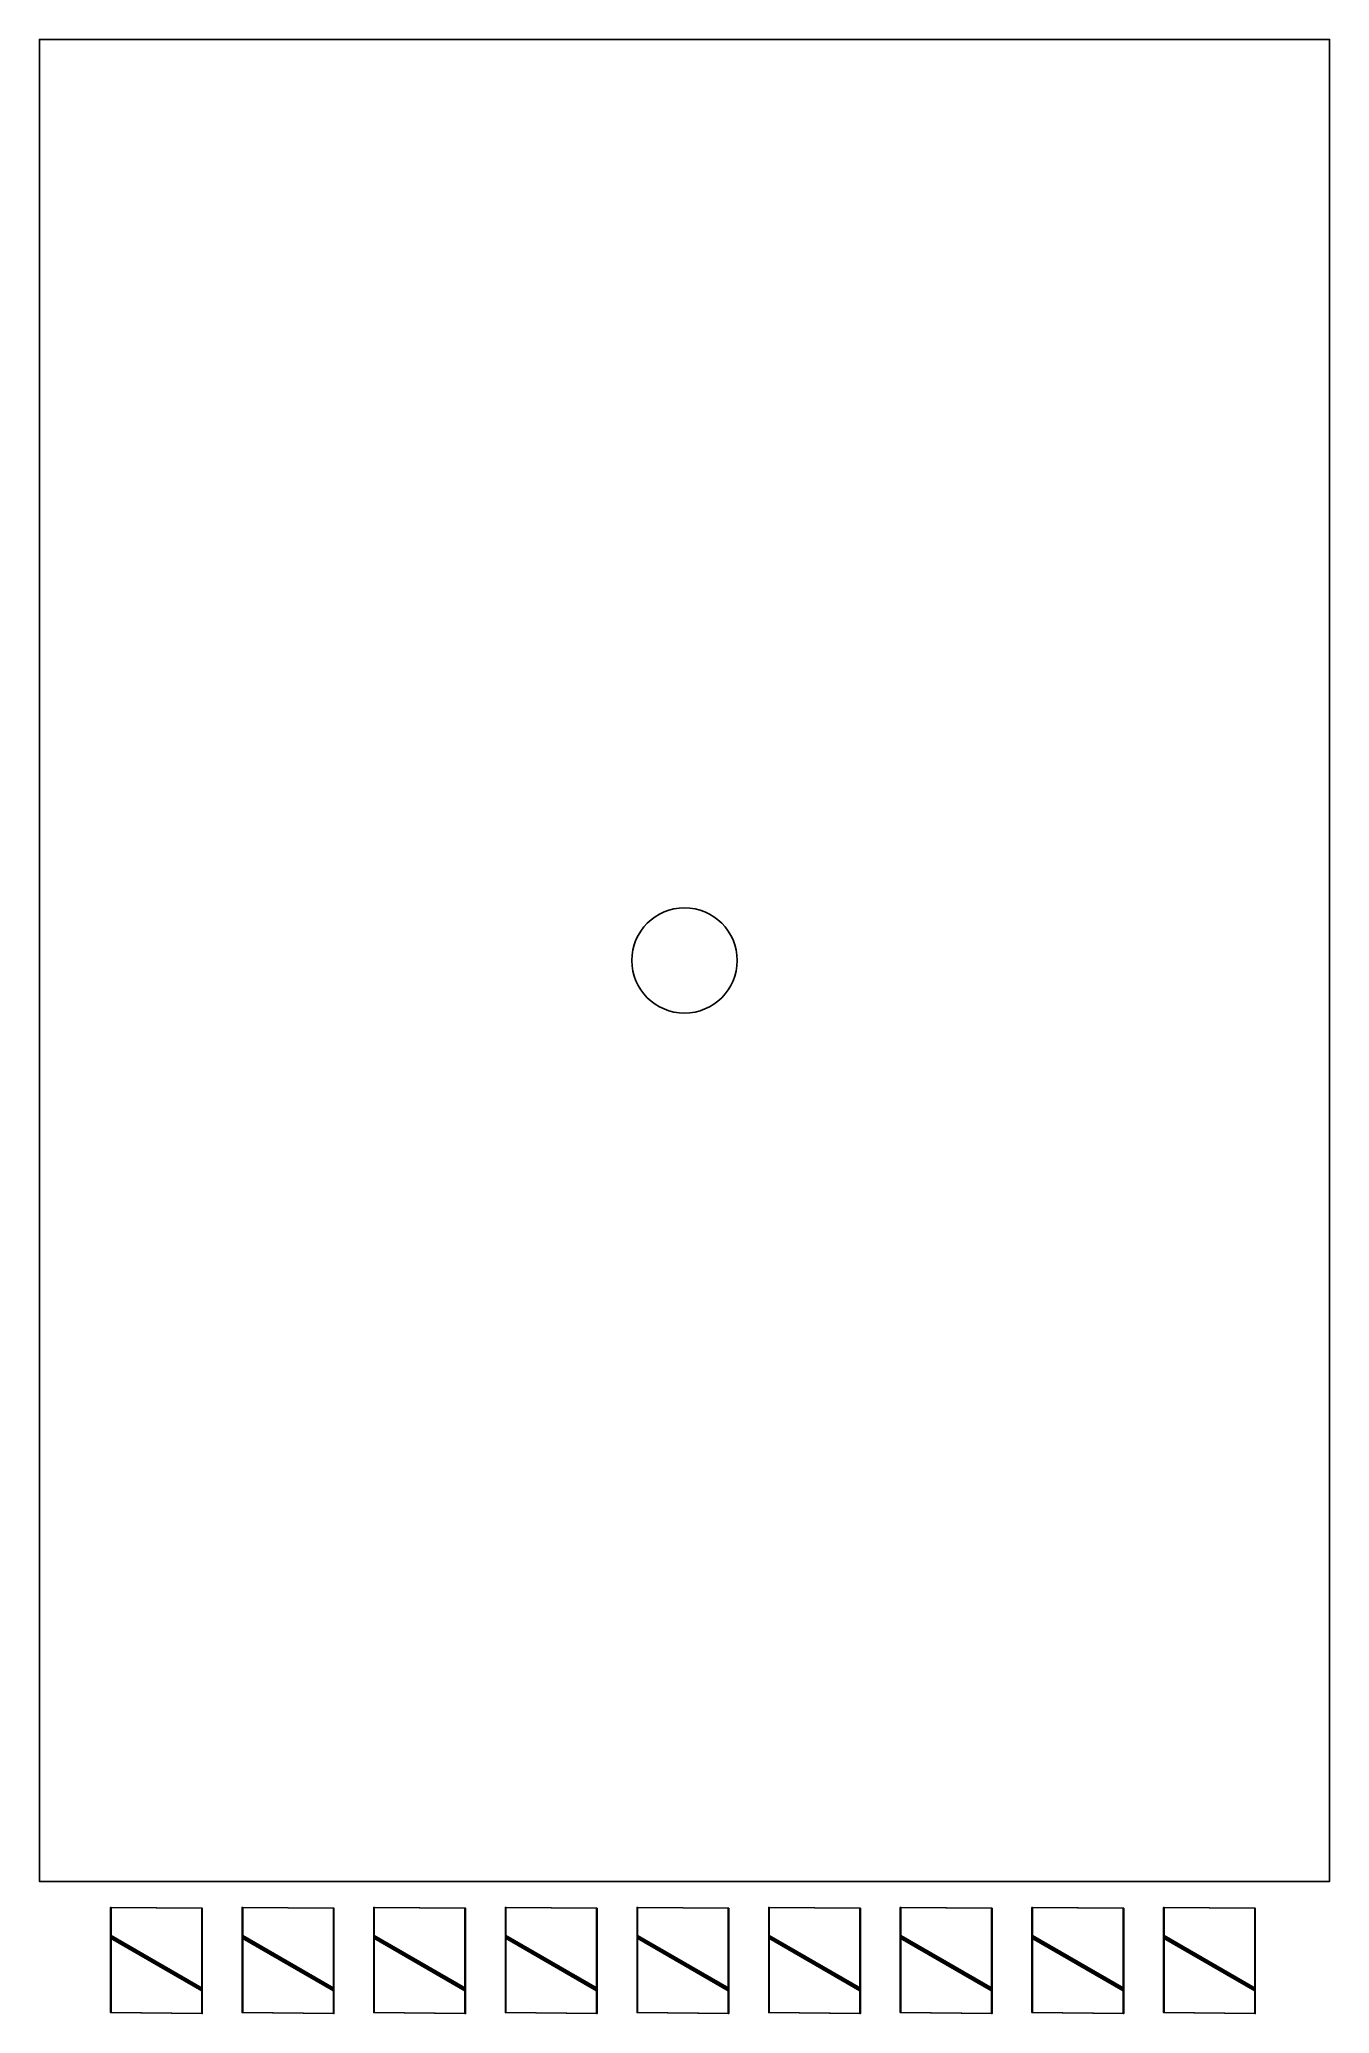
# Model space of a CAD drawing. Header units: metres. Extents: x -16.4 to 2.5, y -1.6 to 7.
# Drawn here: x -2.45 to 2.45, y -0.5 to 7 of the extents above; entities outside this region: 1.
import ezdxf

# ---------------------------------------------------------------- set-up
doc = ezdxf.new("R2010")
doc.units = ezdxf.units.M

msp = doc.modelspace()

# ---------------------------------------------------------------- linework, layer by layer
at = {"layer": 'Fixed Shading', "color": 9}
for points in [[(-2.17821, -0.09844, 0.66216), (-2.18021, -0.49844, 0.65865), (-2.17821, -0.49838, 0.65518)], [(-2.17821, -0.49838, 0.65518), (-2.18021, -0.49844, 0.65865), (-2.17821, -0.09844, 0.66216)], [(-1.83179, -0.10193, 0.86213), (-2.18021, -0.0985, 0.66563), (-2.17821, -0.09844, 0.66216)], [(-2.17821, -0.09844, 0.66216), (-2.18021, -0.0985, 0.66563), (-1.83179, -0.10193, 0.86213)], [(-2.17821, -0.09844, 1.16216), (-2.18021, -0.49844, 1.15865), (-2.17821, -0.49838, 1.15518)], [(-2.17821, -0.49838, 1.15518), (-2.18021, -0.49844, 1.15865), (-2.17821, -0.09844, 1.16216)], [(-1.83179, -0.10193, 1.36213), (-2.18021, -0.0985, 1.16563), (-2.17821, -0.09844, 1.16216)], [(-2.17821, -0.09844, 1.16216), (-2.18021, -0.0985, 1.16563), (-1.83179, -0.10193, 1.36213)], [(-1.83379, -0.50193, 0.85862), (-2.18021, -0.49844, 0.65865), (-2.18021, -0.0985, 0.66563), (-1.83379, -0.10199, 0.8656)], [(-1.83379, -0.10199, 0.8656), (-2.18021, -0.0985, 0.66563), (-2.18021, -0.49844, 0.65865), (-1.83379, -0.50193, 0.85862)], [(-1.83379, -0.50193, 1.35862), (-2.18021, -0.49844, 1.15865), (-2.18021, -0.0985, 1.16563), (-1.83379, -0.10199, 1.3656)], [(-1.83379, -0.10199, 1.3656), (-2.18021, -0.0985, 1.16563), (-2.18021, -0.49844, 1.15865), (-1.83379, -0.50193, 1.35862)], [(-1.83179, -0.10193, 0.86213), (-2.17821, -0.09844, 0.66216), (-2.17821, -0.49838, 0.65518), (-1.83179, -0.50187, 0.85515)], [(-1.83179, -0.50187, 0.85515), (-2.17821, -0.49838, 0.65518), (-2.17821, -0.09844, 0.66216), (-1.83179, -0.10193, 0.86213)], [(-1.83179, -0.10193, 1.36213), (-2.17821, -0.09844, 1.16216), (-2.17821, -0.49838, 1.15518), (-1.83179, -0.50187, 1.35515)], [(-1.83179, -0.50187, 1.35515), (-2.17821, -0.49838, 1.15518), (-2.17821, -0.09844, 1.16216), (-1.83179, -0.10193, 1.36213)], [(-1.83179, -0.50187, 0.85515), (-1.83379, -0.10199, 0.8656), (-1.83179, -0.10193, 0.86213)], [(-1.83179, -0.10193, 0.86213), (-1.83379, -0.10199, 0.8656), (-1.83179, -0.50187, 0.85515)], [(-1.83179, -0.50187, 1.35515), (-1.83379, -0.10199, 1.3656), (-1.83179, -0.10193, 1.36213)], [(-1.83179, -0.10193, 1.36213), (-1.83379, -0.10199, 1.3656), (-1.83179, -0.50187, 1.35515)], [(-1.67821, -0.09844, 0.66216), (-1.68021, -0.49844, 0.65865), (-1.67821, -0.49838, 0.65518)], [(-1.67821, -0.49838, 0.65518), (-1.68021, -0.49844, 0.65865), (-1.67821, -0.09844, 0.66216)], [(-1.33179, -0.10193, 0.86213), (-1.68021, -0.0985, 0.66563), (-1.67821, -0.09844, 0.66216)], [(-1.67821, -0.09844, 0.66216), (-1.68021, -0.0985, 0.66563), (-1.33179, -0.10193, 0.86213)], [(-1.67821, -0.09844, 1.16216), (-1.68021, -0.49844, 1.15865), (-1.67821, -0.49838, 1.15518)], [(-1.67821, -0.49838, 1.15518), (-1.68021, -0.49844, 1.15865), (-1.67821, -0.09844, 1.16216)], [(-1.33179, -0.10193, 1.36213), (-1.68021, -0.0985, 1.16563), (-1.67821, -0.09844, 1.16216)], [(-1.67821, -0.09844, 1.16216), (-1.68021, -0.0985, 1.16563), (-1.33179, -0.10193, 1.36213)], [(-1.33379, -0.50193, 0.85862), (-1.68021, -0.49844, 0.65865), (-1.68021, -0.0985, 0.66563), (-1.33379, -0.10199, 0.8656)], [(-1.33379, -0.10199, 0.8656), (-1.68021, -0.0985, 0.66563), (-1.68021, -0.49844, 0.65865), (-1.33379, -0.50193, 0.85862)], [(-1.33379, -0.50193, 1.35862), (-1.68021, -0.49844, 1.15865), (-1.68021, -0.0985, 1.16563), (-1.33379, -0.10199, 1.3656)], [(-1.33379, -0.10199, 1.3656), (-1.68021, -0.0985, 1.16563), (-1.68021, -0.49844, 1.15865), (-1.33379, -0.50193, 1.35862)], [(-1.33179, -0.10193, 0.86213), (-1.67821, -0.09844, 0.66216), (-1.67821, -0.49838, 0.65518), (-1.33179, -0.50187, 0.85515)], [(-1.33179, -0.50187, 0.85515), (-1.67821, -0.49838, 0.65518), (-1.67821, -0.09844, 0.66216), (-1.33179, -0.10193, 0.86213)], [(-1.33179, -0.10193, 1.36213), (-1.67821, -0.09844, 1.16216), (-1.67821, -0.49838, 1.15518), (-1.33179, -0.50187, 1.35515)], [(-1.33179, -0.50187, 1.35515), (-1.67821, -0.49838, 1.15518), (-1.67821, -0.09844, 1.16216), (-1.33179, -0.10193, 1.36213)], [(-1.33179, -0.50187, 0.85515), (-1.33379, -0.10199, 0.8656), (-1.33179, -0.10193, 0.86213)], [(-1.33179, -0.10193, 0.86213), (-1.33379, -0.10199, 0.8656), (-1.33179, -0.50187, 0.85515)], [(-1.33179, -0.50187, 1.35515), (-1.33379, -0.10199, 1.3656), (-1.33179, -0.10193, 1.36213)], [(-1.33179, -0.10193, 1.36213), (-1.33379, -0.10199, 1.3656), (-1.33179, -0.50187, 1.35515)], [(-1.17821, -0.09844, 0.66216), (-1.18021, -0.49844, 0.65865), (-1.17821, -0.49838, 0.65518)], [(-1.17821, -0.49838, 0.65518), (-1.18021, -0.49844, 0.65865), (-1.17821, -0.09844, 0.66216)], [(-0.83179, -0.10193, 0.86213), (-1.18021, -0.0985, 0.66563), (-1.17821, -0.09844, 0.66216)], [(-1.17821, -0.09844, 0.66216), (-1.18021, -0.0985, 0.66563), (-0.83179, -0.10193, 0.86213)], [(-1.17821, -0.09844, 1.16216), (-1.18021, -0.49844, 1.15865), (-1.17821, -0.49838, 1.15518)], [(-1.17821, -0.49838, 1.15518), (-1.18021, -0.49844, 1.15865), (-1.17821, -0.09844, 1.16216)], [(-0.83179, -0.10193, 1.36213), (-1.18021, -0.0985, 1.16563), (-1.17821, -0.09844, 1.16216)], [(-1.17821, -0.09844, 1.16216), (-1.18021, -0.0985, 1.16563), (-0.83179, -0.10193, 1.36213)], [(-0.83379, -0.50193, 0.85862), (-1.18021, -0.49844, 0.65865), (-1.18021, -0.0985, 0.66563), (-0.83379, -0.10199, 0.8656)], [(-0.83379, -0.10199, 0.8656), (-1.18021, -0.0985, 0.66563), (-1.18021, -0.49844, 0.65865), (-0.83379, -0.50193, 0.85862)], [(-0.83379, -0.50193, 1.35862), (-1.18021, -0.49844, 1.15865), (-1.18021, -0.0985, 1.16563), (-0.83379, -0.10199, 1.3656)], [(-0.83379, -0.10199, 1.3656), (-1.18021, -0.0985, 1.16563), (-1.18021, -0.49844, 1.15865), (-0.83379, -0.50193, 1.35862)], [(-0.83179, -0.10193, 0.86213), (-1.17821, -0.09844, 0.66216), (-1.17821, -0.49838, 0.65518), (-0.83179, -0.50187, 0.85515)], [(-0.83179, -0.50187, 0.85515), (-1.17821, -0.49838, 0.65518), (-1.17821, -0.09844, 0.66216), (-0.83179, -0.10193, 0.86213)], [(-0.83179, -0.10193, 1.36213), (-1.17821, -0.09844, 1.16216), (-1.17821, -0.49838, 1.15518), (-0.83179, -0.50187, 1.35515)], [(-0.83179, -0.50187, 1.35515), (-1.17821, -0.49838, 1.15518), (-1.17821, -0.09844, 1.16216), (-0.83179, -0.10193, 1.36213)], [(-0.83179, -0.50187, 0.85515), (-0.83379, -0.10199, 0.8656), (-0.83179, -0.10193, 0.86213)], [(-0.83179, -0.10193, 0.86213), (-0.83379, -0.10199, 0.8656), (-0.83179, -0.50187, 0.85515)], [(-0.83179, -0.50187, 1.35515), (-0.83379, -0.10199, 1.3656), (-0.83179, -0.10193, 1.36213)], [(-0.83179, -0.10193, 1.36213), (-0.83379, -0.10199, 1.3656), (-0.83179, -0.50187, 1.35515)], [(-0.67821, -0.09844, 0.66216), (-0.68021, -0.49844, 0.65865), (-0.67821, -0.49838, 0.65518)], [(-0.67821, -0.49838, 0.65518), (-0.68021, -0.49844, 0.65865), (-0.67821, -0.09844, 0.66216)], [(-0.33179, -0.10193, 0.86213), (-0.68021, -0.0985, 0.66563), (-0.67821, -0.09844, 0.66216)], [(-0.67821, -0.09844, 0.66216), (-0.68021, -0.0985, 0.66563), (-0.33179, -0.10193, 0.86213)], [(-0.67821, -0.09844, 1.16216), (-0.68021, -0.49844, 1.15865), (-0.67821, -0.49838, 1.15518)], [(-0.67821, -0.49838, 1.15518), (-0.68021, -0.49844, 1.15865), (-0.67821, -0.09844, 1.16216)], [(-0.33179, -0.10193, 1.36213), (-0.68021, -0.0985, 1.16563), (-0.67821, -0.09844, 1.16216)], [(-0.67821, -0.09844, 1.16216), (-0.68021, -0.0985, 1.16563), (-0.33179, -0.10193, 1.36213)], [(-0.33379, -0.50193, 0.85862), (-0.68021, -0.49844, 0.65865), (-0.68021, -0.0985, 0.66563), (-0.33379, -0.10199, 0.8656)], [(-0.33379, -0.10199, 0.8656), (-0.68021, -0.0985, 0.66563), (-0.68021, -0.49844, 0.65865), (-0.33379, -0.50193, 0.85862)], [(-0.33379, -0.50193, 1.35862), (-0.68021, -0.49844, 1.15865), (-0.68021, -0.0985, 1.16563), (-0.33379, -0.10199, 1.3656)], [(-0.33379, -0.10199, 1.3656), (-0.68021, -0.0985, 1.16563), (-0.68021, -0.49844, 1.15865), (-0.33379, -0.50193, 1.35862)], [(-0.33179, -0.10193, 0.86213), (-0.67821, -0.09844, 0.66216), (-0.67821, -0.49838, 0.65518), (-0.33179, -0.50187, 0.85515)], [(-0.33179, -0.50187, 0.85515), (-0.67821, -0.49838, 0.65518), (-0.67821, -0.09844, 0.66216), (-0.33179, -0.10193, 0.86213)], [(-0.33179, -0.10193, 1.36213), (-0.67821, -0.09844, 1.16216), (-0.67821, -0.49838, 1.15518), (-0.33179, -0.50187, 1.35515)], [(-0.33179, -0.50187, 1.35515), (-0.67821, -0.49838, 1.15518), (-0.67821, -0.09844, 1.16216), (-0.33179, -0.10193, 1.36213)], [(-0.33179, -0.50187, 0.85515), (-0.33379, -0.10199, 0.8656), (-0.33179, -0.10193, 0.86213)], [(-0.33179, -0.10193, 0.86213), (-0.33379, -0.10199, 0.8656), (-0.33179, -0.50187, 0.85515)], [(-0.33179, -0.50187, 1.35515), (-0.33379, -0.10199, 1.3656), (-0.33179, -0.10193, 1.36213)], [(-0.33179, -0.10193, 1.36213), (-0.33379, -0.10199, 1.3656), (-0.33179, -0.50187, 1.35515)], [(-0.17821, -0.09844, 0.66216), (-0.18021, -0.49844, 0.65865), (-0.17821, -0.49838, 0.65518)], [(-0.17821, -0.49838, 0.65518), (-0.18021, -0.49844, 0.65865), (-0.17821, -0.09844, 0.66216)], [(0.16821, -0.10193, 0.86213), (-0.18021, -0.0985, 0.66563), (-0.17821, -0.09844, 0.66216)], [(-0.17821, -0.09844, 0.66216), (-0.18021, -0.0985, 0.66563), (0.16821, -0.10193, 0.86213)], [(-0.17821, -0.09844, 1.16216), (-0.18021, -0.49844, 1.15865), (-0.17821, -0.49838, 1.15518)], [(-0.17821, -0.49838, 1.15518), (-0.18021, -0.49844, 1.15865), (-0.17821, -0.09844, 1.16216)], [(0.16821, -0.10193, 1.36213), (-0.18021, -0.0985, 1.16563), (-0.17821, -0.09844, 1.16216)], [(-0.17821, -0.09844, 1.16216), (-0.18021, -0.0985, 1.16563), (0.16821, -0.10193, 1.36213)], [(0.16621, -0.50193, 0.85862), (-0.18021, -0.49844, 0.65865), (-0.18021, -0.0985, 0.66563), (0.16621, -0.10199, 0.8656)], [(0.16621, -0.10199, 0.8656), (-0.18021, -0.0985, 0.66563), (-0.18021, -0.49844, 0.65865), (0.16621, -0.50193, 0.85862)], [(0.16621, -0.50193, 1.35862), (-0.18021, -0.49844, 1.15865), (-0.18021, -0.0985, 1.16563), (0.16621, -0.10199, 1.3656)], [(0.16621, -0.10199, 1.3656), (-0.18021, -0.0985, 1.16563), (-0.18021, -0.49844, 1.15865), (0.16621, -0.50193, 1.35862)], [(0.16821, -0.10193, 0.86213), (-0.17821, -0.09844, 0.66216), (-0.17821, -0.49838, 0.65518), (0.16821, -0.50187, 0.85515)], [(0.16821, -0.50187, 0.85515), (-0.17821, -0.49838, 0.65518), (-0.17821, -0.09844, 0.66216), (0.16821, -0.10193, 0.86213)], [(0.16821, -0.10193, 1.36213), (-0.17821, -0.09844, 1.16216), (-0.17821, -0.49838, 1.15518), (0.16821, -0.50187, 1.35515)], [(0.16821, -0.50187, 1.35515), (-0.17821, -0.49838, 1.15518), (-0.17821, -0.09844, 1.16216), (0.16821, -0.10193, 1.36213)], [(0.16821, -0.50187, 0.85515), (0.16621, -0.10199, 0.8656), (0.16821, -0.10193, 0.86213)], [(0.16821, -0.10193, 0.86213), (0.16621, -0.10199, 0.8656), (0.16821, -0.50187, 0.85515)], [(0.16821, -0.50187, 1.35515), (0.16621, -0.10199, 1.3656), (0.16821, -0.10193, 1.36213)], [(0.16821, -0.10193, 1.36213), (0.16621, -0.10199, 1.3656), (0.16821, -0.50187, 1.35515)], [(0.32179, -0.09844, 0.66216), (0.31979, -0.49844, 0.65865), (0.32179, -0.49838, 0.65518)], [(0.32179, -0.49838, 0.65518), (0.31979, -0.49844, 0.65865), (0.32179, -0.09844, 0.66216)], [(0.66821, -0.10193, 0.86213), (0.31979, -0.0985, 0.66563), (0.32179, -0.09844, 0.66216)], [(0.32179, -0.09844, 0.66216), (0.31979, -0.0985, 0.66563), (0.66821, -0.10193, 0.86213)], [(0.32179, -0.09844, 1.16216), (0.31979, -0.49844, 1.15865), (0.32179, -0.49838, 1.15518)], [(0.32179, -0.49838, 1.15518), (0.31979, -0.49844, 1.15865), (0.32179, -0.09844, 1.16216)], [(0.66821, -0.10193, 1.36213), (0.31979, -0.0985, 1.16563), (0.32179, -0.09844, 1.16216)], [(0.32179, -0.09844, 1.16216), (0.31979, -0.0985, 1.16563), (0.66821, -0.10193, 1.36213)], [(0.66621, -0.50193, 0.85862), (0.31979, -0.49844, 0.65865), (0.31979, -0.0985, 0.66563), (0.66621, -0.10199, 0.8656)], [(0.66621, -0.10199, 0.8656), (0.31979, -0.0985, 0.66563), (0.31979, -0.49844, 0.65865), (0.66621, -0.50193, 0.85862)], [(0.66621, -0.50193, 1.35862), (0.31979, -0.49844, 1.15865), (0.31979, -0.0985, 1.16563), (0.66621, -0.10199, 1.3656)], [(0.66621, -0.10199, 1.3656), (0.31979, -0.0985, 1.16563), (0.31979, -0.49844, 1.15865), (0.66621, -0.50193, 1.35862)], [(0.66821, -0.10193, 0.86213), (0.32179, -0.09844, 0.66216), (0.32179, -0.49838, 0.65518), (0.66821, -0.50187, 0.85515)], [(0.66821, -0.50187, 0.85515), (0.32179, -0.49838, 0.65518), (0.32179, -0.09844, 0.66216), (0.66821, -0.10193, 0.86213)], [(0.66821, -0.10193, 1.36213), (0.32179, -0.09844, 1.16216), (0.32179, -0.49838, 1.15518), (0.66821, -0.50187, 1.35515)], [(0.66821, -0.50187, 1.35515), (0.32179, -0.49838, 1.15518), (0.32179, -0.09844, 1.16216), (0.66821, -0.10193, 1.36213)], [(0.66821, -0.50187, 0.85515), (0.66621, -0.10199, 0.8656), (0.66821, -0.10193, 0.86213)], [(0.66821, -0.10193, 0.86213), (0.66621, -0.10199, 0.8656), (0.66821, -0.50187, 0.85515)], [(0.66821, -0.50187, 1.35515), (0.66621, -0.10199, 1.3656), (0.66821, -0.10193, 1.36213)], [(0.66821, -0.10193, 1.36213), (0.66621, -0.10199, 1.3656), (0.66821, -0.50187, 1.35515)], [(0.82179, -0.09844, 0.66216), (0.81979, -0.49844, 0.65865), (0.82179, -0.49838, 0.65518)], [(0.82179, -0.49838, 0.65518), (0.81979, -0.49844, 0.65865), (0.82179, -0.09844, 0.66216)], [(1.16821, -0.10193, 0.86213), (0.81979, -0.0985, 0.66563), (0.82179, -0.09844, 0.66216)], [(0.82179, -0.09844, 0.66216), (0.81979, -0.0985, 0.66563), (1.16821, -0.10193, 0.86213)], [(0.82179, -0.09844, 1.16216), (0.81979, -0.49844, 1.15865), (0.82179, -0.49838, 1.15518)], [(0.82179, -0.49838, 1.15518), (0.81979, -0.49844, 1.15865), (0.82179, -0.09844, 1.16216)], [(1.16821, -0.10193, 1.36213), (0.81979, -0.0985, 1.16563), (0.82179, -0.09844, 1.16216)], [(0.82179, -0.09844, 1.16216), (0.81979, -0.0985, 1.16563), (1.16821, -0.10193, 1.36213)], [(1.16621, -0.50193, 0.85862), (0.81979, -0.49844, 0.65865), (0.81979, -0.0985, 0.66563), (1.16621, -0.10199, 0.8656)], [(1.16621, -0.10199, 0.8656), (0.81979, -0.0985, 0.66563), (0.81979, -0.49844, 0.65865), (1.16621, -0.50193, 0.85862)], [(1.16621, -0.50193, 1.35862), (0.81979, -0.49844, 1.15865), (0.81979, -0.0985, 1.16563), (1.16621, -0.10199, 1.3656)], [(1.16621, -0.10199, 1.3656), (0.81979, -0.0985, 1.16563), (0.81979, -0.49844, 1.15865), (1.16621, -0.50193, 1.35862)], [(1.16821, -0.10193, 0.86213), (0.82179, -0.09844, 0.66216), (0.82179, -0.49838, 0.65518), (1.16821, -0.50187, 0.85515)], [(1.16821, -0.50187, 0.85515), (0.82179, -0.49838, 0.65518), (0.82179, -0.09844, 0.66216), (1.16821, -0.10193, 0.86213)], [(1.16821, -0.10193, 1.36213), (0.82179, -0.09844, 1.16216), (0.82179, -0.49838, 1.15518), (1.16821, -0.50187, 1.35515)], [(1.16821, -0.50187, 1.35515), (0.82179, -0.49838, 1.15518), (0.82179, -0.09844, 1.16216), (1.16821, -0.10193, 1.36213)], [(1.16821, -0.50187, 0.85515), (1.16621, -0.10199, 0.8656), (1.16821, -0.10193, 0.86213)], [(1.16821, -0.10193, 0.86213), (1.16621, -0.10199, 0.8656), (1.16821, -0.50187, 0.85515)], [(1.16821, -0.50187, 1.35515), (1.16621, -0.10199, 1.3656), (1.16821, -0.10193, 1.36213)], [(1.16821, -0.10193, 1.36213), (1.16621, -0.10199, 1.3656), (1.16821, -0.50187, 1.35515)], [(1.32179, -0.09844, 0.66216), (1.31979, -0.49844, 0.65865), (1.32179, -0.49838, 0.65518)], [(1.32179, -0.49838, 0.65518), (1.31979, -0.49844, 0.65865), (1.32179, -0.09844, 0.66216)], [(1.66821, -0.10193, 0.86213), (1.31979, -0.0985, 0.66563), (1.32179, -0.09844, 0.66216)], [(1.32179, -0.09844, 0.66216), (1.31979, -0.0985, 0.66563), (1.66821, -0.10193, 0.86213)], [(1.32179, -0.09844, 1.16216), (1.31979, -0.49844, 1.15865), (1.32179, -0.49838, 1.15518)], [(1.32179, -0.49838, 1.15518), (1.31979, -0.49844, 1.15865), (1.32179, -0.09844, 1.16216)], [(1.66821, -0.10193, 1.36213), (1.31979, -0.0985, 1.16563), (1.32179, -0.09844, 1.16216)], [(1.32179, -0.09844, 1.16216), (1.31979, -0.0985, 1.16563), (1.66821, -0.10193, 1.36213)], [(1.66621, -0.50193, 0.85862), (1.31979, -0.49844, 0.65865), (1.31979, -0.0985, 0.66563), (1.66621, -0.10199, 0.8656)], [(1.66621, -0.10199, 0.8656), (1.31979, -0.0985, 0.66563), (1.31979, -0.49844, 0.65865), (1.66621, -0.50193, 0.85862)], [(1.66621, -0.50193, 1.35862), (1.31979, -0.49844, 1.15865), (1.31979, -0.0985, 1.16563), (1.66621, -0.10199, 1.3656)], [(1.66621, -0.10199, 1.3656), (1.31979, -0.0985, 1.16563), (1.31979, -0.49844, 1.15865), (1.66621, -0.50193, 1.35862)], [(1.66821, -0.10193, 0.86213), (1.32179, -0.09844, 0.66216), (1.32179, -0.49838, 0.65518), (1.66821, -0.50187, 0.85515)], [(1.66821, -0.50187, 0.85515), (1.32179, -0.49838, 0.65518), (1.32179, -0.09844, 0.66216), (1.66821, -0.10193, 0.86213)], [(1.66821, -0.10193, 1.36213), (1.32179, -0.09844, 1.16216), (1.32179, -0.49838, 1.15518), (1.66821, -0.50187, 1.35515)], [(1.66821, -0.50187, 1.35515), (1.32179, -0.49838, 1.15518), (1.32179, -0.09844, 1.16216), (1.66821, -0.10193, 1.36213)], [(1.66821, -0.50187, 0.85515), (1.66621, -0.10199, 0.8656), (1.66821, -0.10193, 0.86213)], [(1.66821, -0.10193, 0.86213), (1.66621, -0.10199, 0.8656), (1.66821, -0.50187, 0.85515)], [(1.66821, -0.50187, 1.35515), (1.66621, -0.10199, 1.3656), (1.66821, -0.10193, 1.36213)], [(1.66821, -0.10193, 1.36213), (1.66621, -0.10199, 1.3656), (1.66821, -0.50187, 1.35515)], [(1.82179, -0.09844, 0.66216), (1.81979, -0.49844, 0.65865), (1.82179, -0.49838, 0.65518)], [(1.82179, -0.49838, 0.65518), (1.81979, -0.49844, 0.65865), (1.82179, -0.09844, 0.66216)], [(2.16821, -0.10193, 0.86213), (1.81979, -0.0985, 0.66563), (1.82179, -0.09844, 0.66216)], [(1.82179, -0.09844, 0.66216), (1.81979, -0.0985, 0.66563), (2.16821, -0.10193, 0.86213)], [(1.82179, -0.09844, 1.16216), (1.81979, -0.49844, 1.15865), (1.82179, -0.49838, 1.15518)], [(1.82179, -0.49838, 1.15518), (1.81979, -0.49844, 1.15865), (1.82179, -0.09844, 1.16216)], [(2.16821, -0.10193, 1.36213), (1.81979, -0.0985, 1.16563), (1.82179, -0.09844, 1.16216)], [(1.82179, -0.09844, 1.16216), (1.81979, -0.0985, 1.16563), (2.16821, -0.10193, 1.36213)], [(2.16621, -0.50193, 0.85862), (1.81979, -0.49844, 0.65865), (1.81979, -0.0985, 0.66563), (2.16621, -0.10199, 0.8656)], [(2.16621, -0.10199, 0.8656), (1.81979, -0.0985, 0.66563), (1.81979, -0.49844, 0.65865), (2.16621, -0.50193, 0.85862)], [(2.16621, -0.50193, 1.35862), (1.81979, -0.49844, 1.15865), (1.81979, -0.0985, 1.16563), (2.16621, -0.10199, 1.3656)], [(2.16621, -0.10199, 1.3656), (1.81979, -0.0985, 1.16563), (1.81979, -0.49844, 1.15865), (2.16621, -0.50193, 1.35862)], [(2.16821, -0.10193, 0.86213), (1.82179, -0.09844, 0.66216), (1.82179, -0.49838, 0.65518), (2.16821, -0.50187, 0.85515)], [(2.16821, -0.50187, 0.85515), (1.82179, -0.49838, 0.65518), (1.82179, -0.09844, 0.66216), (2.16821, -0.10193, 0.86213)], [(2.16821, -0.10193, 1.36213), (1.82179, -0.09844, 1.16216), (1.82179, -0.49838, 1.15518), (2.16821, -0.50187, 1.35515)], [(2.16821, -0.50187, 1.35515), (1.82179, -0.49838, 1.15518), (1.82179, -0.09844, 1.16216), (2.16821, -0.10193, 1.36213)], [(2.16821, -0.50187, 0.85515), (2.16621, -0.10199, 0.8656), (2.16821, -0.10193, 0.86213)], [(2.16821, -0.10193, 0.86213), (2.16621, -0.10199, 0.8656), (2.16821, -0.50187, 0.85515)], [(2.16821, -0.50187, 1.35515), (2.16621, -0.10199, 1.3656), (2.16821, -0.10193, 1.36213)], [(2.16821, -0.10193, 1.36213), (2.16621, -0.10199, 1.3656), (2.16821, -0.50187, 1.35515)], [(-2.17821, -0.20518, -1.05162), (-2.18021, -0.21563, -1.4515), (-2.17821, -0.21216, -1.45156)], [(-2.17821, -0.21216, -1.45156), (-2.18021, -0.21563, -1.4515), (-2.17821, -0.20518, -1.05162)], [(-1.83179, -0.40515, -1.04813), (-2.18021, -0.20865, -1.05156), (-2.17821, -0.20518, -1.05162)], [(-2.17821, -0.20518, -1.05162), (-2.18021, -0.20865, -1.05156), (-1.83179, -0.40515, -1.04813)], [(-2.17821, -0.20518, -0.55162), (-2.18021, -0.21563, -0.9515), (-2.17821, -0.21216, -0.95156)], [(-2.17821, -0.21216, -0.95156), (-2.18021, -0.21563, -0.9515), (-2.17821, -0.20518, -0.55162)], [(-1.83179, -0.40515, -0.54813), (-2.18021, -0.20865, -0.55156), (-2.17821, -0.20518, -0.55162)], [(-2.17821, -0.20518, -0.55162), (-2.18021, -0.20865, -0.55156), (-1.83179, -0.40515, -0.54813)], [(-2.17821, -0.20518, -0.05162), (-2.18021, -0.21563, -0.4515), (-2.17821, -0.21216, -0.45156)], [(-2.17821, -0.21216, -0.45156), (-2.18021, -0.21563, -0.4515), (-2.17821, -0.20518, -0.05162)], [(-1.83179, -0.40515, -0.04813), (-2.18021, -0.20865, -0.05156), (-2.17821, -0.20518, -0.05162)], [(-2.17821, -0.20518, -0.05162), (-2.18021, -0.20865, -0.05156), (-1.83179, -0.40515, -0.04813)], [(-2.17821, -0.20518, 0.44838), (-2.18021, -0.21563, 0.0485), (-2.17821, -0.21216, 0.04844)], [(-2.17821, -0.21216, 0.04844), (-2.18021, -0.21563, 0.0485), (-2.17821, -0.20518, 0.44838)], [(-1.83179, -0.40515, 0.45187), (-2.18021, -0.20865, 0.44844), (-2.17821, -0.20518, 0.44838)], [(-2.17821, -0.20518, 0.44838), (-2.18021, -0.20865, 0.44844), (-1.83179, -0.40515, 0.45187)], [(-1.83379, -0.4156, -1.44801), (-2.18021, -0.21563, -1.4515), (-2.18021, -0.20865, -1.05156), (-1.83379, -0.40862, -1.04807)], [(-1.83379, -0.40862, -1.04807), (-2.18021, -0.20865, -1.05156), (-2.18021, -0.21563, -1.4515), (-1.83379, -0.4156, -1.44801)], [(-1.83379, -0.4156, -0.94801), (-2.18021, -0.21563, -0.9515), (-2.18021, -0.20865, -0.55156), (-1.83379, -0.40862, -0.54807)], [(-1.83379, -0.40862, -0.54807), (-2.18021, -0.20865, -0.55156), (-2.18021, -0.21563, -0.9515), (-1.83379, -0.4156, -0.94801)], [(-1.83379, -0.4156, -0.44801), (-2.18021, -0.21563, -0.4515), (-2.18021, -0.20865, -0.05156), (-1.83379, -0.40862, -0.04807)], [(-1.83379, -0.40862, -0.04807), (-2.18021, -0.20865, -0.05156), (-2.18021, -0.21563, -0.4515), (-1.83379, -0.4156, -0.44801)], [(-1.83379, -0.4156, 0.05199), (-2.18021, -0.21563, 0.0485), (-2.18021, -0.20865, 0.44844), (-1.83379, -0.40862, 0.45193)], [(-1.83379, -0.40862, 0.45193), (-2.18021, -0.20865, 0.44844), (-2.18021, -0.21563, 0.0485), (-1.83379, -0.4156, 0.05199)], [(-1.83179, -0.40515, -1.04813), (-2.17821, -0.20518, -1.05162), (-2.17821, -0.21216, -1.45156), (-1.83179, -0.41213, -1.44807)], [(-1.83179, -0.41213, -1.44807), (-2.17821, -0.21216, -1.45156), (-2.17821, -0.20518, -1.05162), (-1.83179, -0.40515, -1.04813)], [(-1.83179, -0.40515, -0.54813), (-2.17821, -0.20518, -0.55162), (-2.17821, -0.21216, -0.95156), (-1.83179, -0.41213, -0.94807)], [(-1.83179, -0.41213, -0.94807), (-2.17821, -0.21216, -0.95156), (-2.17821, -0.20518, -0.55162), (-1.83179, -0.40515, -0.54813)], [(-1.83179, -0.40515, -0.04813), (-2.17821, -0.20518, -0.05162), (-2.17821, -0.21216, -0.45156), (-1.83179, -0.41213, -0.44807)], [(-1.83179, -0.41213, -0.44807), (-2.17821, -0.21216, -0.45156), (-2.17821, -0.20518, -0.05162), (-1.83179, -0.40515, -0.04813)], [(-1.83179, -0.40515, 0.45187), (-2.17821, -0.20518, 0.44838), (-2.17821, -0.21216, 0.04844), (-1.83179, -0.41213, 0.05193)], [(-1.83179, -0.41213, 0.05193), (-2.17821, -0.21216, 0.04844), (-2.17821, -0.20518, 0.44838), (-1.83179, -0.40515, 0.45187)], [(-2.17821, -0.21216, -1.45156), (-1.83379, -0.4156, -1.44801), (-1.83179, -0.41213, -1.44807)], [(-1.83179, -0.41213, -1.44807), (-1.83379, -0.4156, -1.44801), (-2.17821, -0.21216, -1.45156)], [(-2.17821, -0.21216, -0.95156), (-1.83379, -0.4156, -0.94801), (-1.83179, -0.41213, -0.94807)], [(-1.83179, -0.41213, -0.94807), (-1.83379, -0.4156, -0.94801), (-2.17821, -0.21216, -0.95156)], [(-2.17821, -0.21216, -0.45156), (-1.83379, -0.4156, -0.44801), (-1.83179, -0.41213, -0.44807)], [(-1.83179, -0.41213, -0.44807), (-1.83379, -0.4156, -0.44801), (-2.17821, -0.21216, -0.45156)], [(-2.17821, -0.21216, 0.04844), (-1.83379, -0.4156, 0.05199), (-1.83179, -0.41213, 0.05193)], [(-1.83179, -0.41213, 0.05193), (-1.83379, -0.4156, 0.05199), (-2.17821, -0.21216, 0.04844)], [(-1.67821, -0.20518, -1.05162), (-1.68021, -0.21563, -1.4515), (-1.67821, -0.21216, -1.45156)], [(-1.67821, -0.21216, -1.45156), (-1.68021, -0.21563, -1.4515), (-1.67821, -0.20518, -1.05162)], [(-1.33179, -0.40515, -1.04813), (-1.68021, -0.20865, -1.05156), (-1.67821, -0.20518, -1.05162)], [(-1.67821, -0.20518, -1.05162), (-1.68021, -0.20865, -1.05156), (-1.33179, -0.40515, -1.04813)], [(-1.67821, -0.20518, -0.55162), (-1.68021, -0.21563, -0.9515), (-1.67821, -0.21216, -0.95156)], [(-1.67821, -0.21216, -0.95156), (-1.68021, -0.21563, -0.9515), (-1.67821, -0.20518, -0.55162)], [(-1.33179, -0.40515, -0.54813), (-1.68021, -0.20865, -0.55156), (-1.67821, -0.20518, -0.55162)], [(-1.67821, -0.20518, -0.55162), (-1.68021, -0.20865, -0.55156), (-1.33179, -0.40515, -0.54813)], [(-1.67821, -0.20518, -0.05162), (-1.68021, -0.21563, -0.4515), (-1.67821, -0.21216, -0.45156)], [(-1.67821, -0.21216, -0.45156), (-1.68021, -0.21563, -0.4515), (-1.67821, -0.20518, -0.05162)], [(-1.33179, -0.40515, -0.04813), (-1.68021, -0.20865, -0.05156), (-1.67821, -0.20518, -0.05162)], [(-1.67821, -0.20518, -0.05162), (-1.68021, -0.20865, -0.05156), (-1.33179, -0.40515, -0.04813)], [(-1.67821, -0.20518, 0.44838), (-1.68021, -0.21563, 0.0485), (-1.67821, -0.21216, 0.04844)], [(-1.67821, -0.21216, 0.04844), (-1.68021, -0.21563, 0.0485), (-1.67821, -0.20518, 0.44838)], [(-1.33179, -0.40515, 0.45187), (-1.68021, -0.20865, 0.44844), (-1.67821, -0.20518, 0.44838)], [(-1.67821, -0.20518, 0.44838), (-1.68021, -0.20865, 0.44844), (-1.33179, -0.40515, 0.45187)], [(-1.33379, -0.4156, -1.44801), (-1.68021, -0.21563, -1.4515), (-1.68021, -0.20865, -1.05156), (-1.33379, -0.40862, -1.04807)], [(-1.33379, -0.40862, -1.04807), (-1.68021, -0.20865, -1.05156), (-1.68021, -0.21563, -1.4515), (-1.33379, -0.4156, -1.44801)], [(-1.33379, -0.4156, -0.94801), (-1.68021, -0.21563, -0.9515), (-1.68021, -0.20865, -0.55156), (-1.33379, -0.40862, -0.54807)], [(-1.33379, -0.40862, -0.54807), (-1.68021, -0.20865, -0.55156), (-1.68021, -0.21563, -0.9515), (-1.33379, -0.4156, -0.94801)], [(-1.33379, -0.4156, -0.44801), (-1.68021, -0.21563, -0.4515), (-1.68021, -0.20865, -0.05156), (-1.33379, -0.40862, -0.04807)], [(-1.33379, -0.40862, -0.04807), (-1.68021, -0.20865, -0.05156), (-1.68021, -0.21563, -0.4515), (-1.33379, -0.4156, -0.44801)], [(-1.33379, -0.4156, 0.05199), (-1.68021, -0.21563, 0.0485), (-1.68021, -0.20865, 0.44844), (-1.33379, -0.40862, 0.45193)], [(-1.33379, -0.40862, 0.45193), (-1.68021, -0.20865, 0.44844), (-1.68021, -0.21563, 0.0485), (-1.33379, -0.4156, 0.05199)], [(-1.33179, -0.40515, -1.04813), (-1.67821, -0.20518, -1.05162), (-1.67821, -0.21216, -1.45156), (-1.33179, -0.41213, -1.44807)], [(-1.33179, -0.41213, -1.44807), (-1.67821, -0.21216, -1.45156), (-1.67821, -0.20518, -1.05162), (-1.33179, -0.40515, -1.04813)], [(-1.33179, -0.40515, -0.54813), (-1.67821, -0.20518, -0.55162), (-1.67821, -0.21216, -0.95156), (-1.33179, -0.41213, -0.94807)], [(-1.33179, -0.41213, -0.94807), (-1.67821, -0.21216, -0.95156), (-1.67821, -0.20518, -0.55162), (-1.33179, -0.40515, -0.54813)], [(-1.33179, -0.40515, -0.04813), (-1.67821, -0.20518, -0.05162), (-1.67821, -0.21216, -0.45156), (-1.33179, -0.41213, -0.44807)], [(-1.33179, -0.41213, -0.44807), (-1.67821, -0.21216, -0.45156), (-1.67821, -0.20518, -0.05162), (-1.33179, -0.40515, -0.04813)], [(-1.33179, -0.40515, 0.45187), (-1.67821, -0.20518, 0.44838), (-1.67821, -0.21216, 0.04844), (-1.33179, -0.41213, 0.05193)], [(-1.33179, -0.41213, 0.05193), (-1.67821, -0.21216, 0.04844), (-1.67821, -0.20518, 0.44838), (-1.33179, -0.40515, 0.45187)], [(-1.67821, -0.21216, -1.45156), (-1.33379, -0.4156, -1.44801), (-1.33179, -0.41213, -1.44807)], [(-1.33179, -0.41213, -1.44807), (-1.33379, -0.4156, -1.44801), (-1.67821, -0.21216, -1.45156)], [(-1.67821, -0.21216, -0.95156), (-1.33379, -0.4156, -0.94801), (-1.33179, -0.41213, -0.94807)], [(-1.33179, -0.41213, -0.94807), (-1.33379, -0.4156, -0.94801), (-1.67821, -0.21216, -0.95156)], [(-1.67821, -0.21216, -0.45156), (-1.33379, -0.4156, -0.44801), (-1.33179, -0.41213, -0.44807)], [(-1.33179, -0.41213, -0.44807), (-1.33379, -0.4156, -0.44801), (-1.67821, -0.21216, -0.45156)], [(-1.67821, -0.21216, 0.04844), (-1.33379, -0.4156, 0.05199), (-1.33179, -0.41213, 0.05193)], [(-1.33179, -0.41213, 0.05193), (-1.33379, -0.4156, 0.05199), (-1.67821, -0.21216, 0.04844)], [(-1.17821, -0.20518, -1.05162), (-1.18021, -0.21563, -1.4515), (-1.17821, -0.21216, -1.45156)], [(-1.17821, -0.21216, -1.45156), (-1.18021, -0.21563, -1.4515), (-1.17821, -0.20518, -1.05162)], [(-0.83179, -0.40515, -1.04813), (-1.18021, -0.20865, -1.05156), (-1.17821, -0.20518, -1.05162)], [(-1.17821, -0.20518, -1.05162), (-1.18021, -0.20865, -1.05156), (-0.83179, -0.40515, -1.04813)], [(-1.17821, -0.20518, -0.55162), (-1.18021, -0.21563, -0.9515), (-1.17821, -0.21216, -0.95156)], [(-1.17821, -0.21216, -0.95156), (-1.18021, -0.21563, -0.9515), (-1.17821, -0.20518, -0.55162)], [(-0.83179, -0.40515, -0.54813), (-1.18021, -0.20865, -0.55156), (-1.17821, -0.20518, -0.55162)], [(-1.17821, -0.20518, -0.55162), (-1.18021, -0.20865, -0.55156), (-0.83179, -0.40515, -0.54813)], [(-1.17821, -0.20518, -0.05162), (-1.18021, -0.21563, -0.4515), (-1.17821, -0.21216, -0.45156)], [(-1.17821, -0.21216, -0.45156), (-1.18021, -0.21563, -0.4515), (-1.17821, -0.20518, -0.05162)], [(-0.83179, -0.40515, -0.04813), (-1.18021, -0.20865, -0.05156), (-1.17821, -0.20518, -0.05162)], [(-1.17821, -0.20518, -0.05162), (-1.18021, -0.20865, -0.05156), (-0.83179, -0.40515, -0.04813)], [(-1.17821, -0.20518, 0.44838), (-1.18021, -0.21563, 0.0485), (-1.17821, -0.21216, 0.04844)], [(-1.17821, -0.21216, 0.04844), (-1.18021, -0.21563, 0.0485), (-1.17821, -0.20518, 0.44838)], [(-0.83179, -0.40515, 0.45187), (-1.18021, -0.20865, 0.44844), (-1.17821, -0.20518, 0.44838)], [(-1.17821, -0.20518, 0.44838), (-1.18021, -0.20865, 0.44844), (-0.83179, -0.40515, 0.45187)], [(-0.83379, -0.4156, -1.44801), (-1.18021, -0.21563, -1.4515), (-1.18021, -0.20865, -1.05156), (-0.83379, -0.40862, -1.04807)], [(-0.83379, -0.40862, -1.04807), (-1.18021, -0.20865, -1.05156), (-1.18021, -0.21563, -1.4515), (-0.83379, -0.4156, -1.44801)], [(-0.83379, -0.4156, -0.94801), (-1.18021, -0.21563, -0.9515), (-1.18021, -0.20865, -0.55156), (-0.83379, -0.40862, -0.54807)], [(-0.83379, -0.40862, -0.54807), (-1.18021, -0.20865, -0.55156), (-1.18021, -0.21563, -0.9515), (-0.83379, -0.4156, -0.94801)], [(-0.83379, -0.4156, -0.44801), (-1.18021, -0.21563, -0.4515), (-1.18021, -0.20865, -0.05156), (-0.83379, -0.40862, -0.04807)], [(-0.83379, -0.40862, -0.04807), (-1.18021, -0.20865, -0.05156), (-1.18021, -0.21563, -0.4515), (-0.83379, -0.4156, -0.44801)], [(-0.83379, -0.4156, 0.05199), (-1.18021, -0.21563, 0.0485), (-1.18021, -0.20865, 0.44844), (-0.83379, -0.40862, 0.45193)], [(-0.83379, -0.40862, 0.45193), (-1.18021, -0.20865, 0.44844), (-1.18021, -0.21563, 0.0485), (-0.83379, -0.4156, 0.05199)], [(-0.83179, -0.40515, -1.04813), (-1.17821, -0.20518, -1.05162), (-1.17821, -0.21216, -1.45156), (-0.83179, -0.41213, -1.44807)], [(-0.83179, -0.41213, -1.44807), (-1.17821, -0.21216, -1.45156), (-1.17821, -0.20518, -1.05162), (-0.83179, -0.40515, -1.04813)], [(-0.83179, -0.40515, -0.54813), (-1.17821, -0.20518, -0.55162), (-1.17821, -0.21216, -0.95156), (-0.83179, -0.41213, -0.94807)], [(-0.83179, -0.41213, -0.94807), (-1.17821, -0.21216, -0.95156), (-1.17821, -0.20518, -0.55162), (-0.83179, -0.40515, -0.54813)], [(-0.83179, -0.40515, -0.04813), (-1.17821, -0.20518, -0.05162), (-1.17821, -0.21216, -0.45156), (-0.83179, -0.41213, -0.44807)], [(-0.83179, -0.41213, -0.44807), (-1.17821, -0.21216, -0.45156), (-1.17821, -0.20518, -0.05162), (-0.83179, -0.40515, -0.04813)], [(-0.83179, -0.40515, 0.45187), (-1.17821, -0.20518, 0.44838), (-1.17821, -0.21216, 0.04844), (-0.83179, -0.41213, 0.05193)], [(-0.83179, -0.41213, 0.05193), (-1.17821, -0.21216, 0.04844), (-1.17821, -0.20518, 0.44838), (-0.83179, -0.40515, 0.45187)], [(-1.17821, -0.21216, -1.45156), (-0.83379, -0.4156, -1.44801), (-0.83179, -0.41213, -1.44807)], [(-0.83179, -0.41213, -1.44807), (-0.83379, -0.4156, -1.44801), (-1.17821, -0.21216, -1.45156)], [(-1.17821, -0.21216, -0.95156), (-0.83379, -0.4156, -0.94801), (-0.83179, -0.41213, -0.94807)], [(-0.83179, -0.41213, -0.94807), (-0.83379, -0.4156, -0.94801), (-1.17821, -0.21216, -0.95156)], [(-1.17821, -0.21216, -0.45156), (-0.83379, -0.4156, -0.44801), (-0.83179, -0.41213, -0.44807)], [(-0.83179, -0.41213, -0.44807), (-0.83379, -0.4156, -0.44801), (-1.17821, -0.21216, -0.45156)], [(-1.17821, -0.21216, 0.04844), (-0.83379, -0.4156, 0.05199), (-0.83179, -0.41213, 0.05193)], [(-0.83179, -0.41213, 0.05193), (-0.83379, -0.4156, 0.05199), (-1.17821, -0.21216, 0.04844)], [(-0.67821, -0.20518, -1.05162), (-0.68021, -0.21563, -1.4515), (-0.67821, -0.21216, -1.45156)], [(-0.67821, -0.21216, -1.45156), (-0.68021, -0.21563, -1.4515), (-0.67821, -0.20518, -1.05162)], [(-0.33179, -0.40515, -1.04813), (-0.68021, -0.20865, -1.05156), (-0.67821, -0.20518, -1.05162)], [(-0.67821, -0.20518, -1.05162), (-0.68021, -0.20865, -1.05156), (-0.33179, -0.40515, -1.04813)], [(-0.67821, -0.20518, -0.55162), (-0.68021, -0.21563, -0.9515), (-0.67821, -0.21216, -0.95156)], [(-0.67821, -0.21216, -0.95156), (-0.68021, -0.21563, -0.9515), (-0.67821, -0.20518, -0.55162)], [(-0.33179, -0.40515, -0.54813), (-0.68021, -0.20865, -0.55156), (-0.67821, -0.20518, -0.55162)], [(-0.67821, -0.20518, -0.55162), (-0.68021, -0.20865, -0.55156), (-0.33179, -0.40515, -0.54813)], [(-0.67821, -0.20518, -0.05162), (-0.68021, -0.21563, -0.4515), (-0.67821, -0.21216, -0.45156)], [(-0.67821, -0.21216, -0.45156), (-0.68021, -0.21563, -0.4515), (-0.67821, -0.20518, -0.05162)], [(-0.33179, -0.40515, -0.04813), (-0.68021, -0.20865, -0.05156), (-0.67821, -0.20518, -0.05162)], [(-0.67821, -0.20518, -0.05162), (-0.68021, -0.20865, -0.05156), (-0.33179, -0.40515, -0.04813)], [(-0.67821, -0.20518, 0.44838), (-0.68021, -0.21563, 0.0485), (-0.67821, -0.21216, 0.04844)], [(-0.67821, -0.21216, 0.04844), (-0.68021, -0.21563, 0.0485), (-0.67821, -0.20518, 0.44838)], [(-0.33179, -0.40515, 0.45187), (-0.68021, -0.20865, 0.44844), (-0.67821, -0.20518, 0.44838)], [(-0.67821, -0.20518, 0.44838), (-0.68021, -0.20865, 0.44844), (-0.33179, -0.40515, 0.45187)], [(-0.33379, -0.4156, -1.44801), (-0.68021, -0.21563, -1.4515), (-0.68021, -0.20865, -1.05156), (-0.33379, -0.40862, -1.04807)], [(-0.33379, -0.40862, -1.04807), (-0.68021, -0.20865, -1.05156), (-0.68021, -0.21563, -1.4515), (-0.33379, -0.4156, -1.44801)], [(-0.33379, -0.4156, -0.94801), (-0.68021, -0.21563, -0.9515), (-0.68021, -0.20865, -0.55156), (-0.33379, -0.40862, -0.54807)], [(-0.33379, -0.40862, -0.54807), (-0.68021, -0.20865, -0.55156), (-0.68021, -0.21563, -0.9515), (-0.33379, -0.4156, -0.94801)], [(-0.33379, -0.4156, -0.44801), (-0.68021, -0.21563, -0.4515), (-0.68021, -0.20865, -0.05156), (-0.33379, -0.40862, -0.04807)], [(-0.33379, -0.40862, -0.04807), (-0.68021, -0.20865, -0.05156), (-0.68021, -0.21563, -0.4515), (-0.33379, -0.4156, -0.44801)], [(-0.33379, -0.4156, 0.05199), (-0.68021, -0.21563, 0.0485), (-0.68021, -0.20865, 0.44844), (-0.33379, -0.40862, 0.45193)], [(-0.33379, -0.40862, 0.45193), (-0.68021, -0.20865, 0.44844), (-0.68021, -0.21563, 0.0485), (-0.33379, -0.4156, 0.05199)], [(-0.33179, -0.40515, -1.04813), (-0.67821, -0.20518, -1.05162), (-0.67821, -0.21216, -1.45156), (-0.33179, -0.41213, -1.44807)], [(-0.33179, -0.41213, -1.44807), (-0.67821, -0.21216, -1.45156), (-0.67821, -0.20518, -1.05162), (-0.33179, -0.40515, -1.04813)], [(-0.33179, -0.40515, -0.54813), (-0.67821, -0.20518, -0.55162), (-0.67821, -0.21216, -0.95156), (-0.33179, -0.41213, -0.94807)], [(-0.33179, -0.41213, -0.94807), (-0.67821, -0.21216, -0.95156), (-0.67821, -0.20518, -0.55162), (-0.33179, -0.40515, -0.54813)], [(-0.33179, -0.40515, -0.04813), (-0.67821, -0.20518, -0.05162), (-0.67821, -0.21216, -0.45156), (-0.33179, -0.41213, -0.44807)], [(-0.33179, -0.41213, -0.44807), (-0.67821, -0.21216, -0.45156), (-0.67821, -0.20518, -0.05162), (-0.33179, -0.40515, -0.04813)], [(-0.33179, -0.40515, 0.45187), (-0.67821, -0.20518, 0.44838), (-0.67821, -0.21216, 0.04844), (-0.33179, -0.41213, 0.05193)], [(-0.33179, -0.41213, 0.05193), (-0.67821, -0.21216, 0.04844), (-0.67821, -0.20518, 0.44838), (-0.33179, -0.40515, 0.45187)], [(-0.67821, -0.21216, -1.45156), (-0.33379, -0.4156, -1.44801), (-0.33179, -0.41213, -1.44807)], [(-0.33179, -0.41213, -1.44807), (-0.33379, -0.4156, -1.44801), (-0.67821, -0.21216, -1.45156)], [(-0.67821, -0.21216, -0.95156), (-0.33379, -0.4156, -0.94801), (-0.33179, -0.41213, -0.94807)], [(-0.33179, -0.41213, -0.94807), (-0.33379, -0.4156, -0.94801), (-0.67821, -0.21216, -0.95156)], [(-0.67821, -0.21216, -0.45156), (-0.33379, -0.4156, -0.44801), (-0.33179, -0.41213, -0.44807)], [(-0.33179, -0.41213, -0.44807), (-0.33379, -0.4156, -0.44801), (-0.67821, -0.21216, -0.45156)], [(-0.67821, -0.21216, 0.04844), (-0.33379, -0.4156, 0.05199), (-0.33179, -0.41213, 0.05193)], [(-0.33179, -0.41213, 0.05193), (-0.33379, -0.4156, 0.05199), (-0.67821, -0.21216, 0.04844)], [(-0.17821, -0.20518, -1.05162), (-0.18021, -0.21563, -1.4515), (-0.17821, -0.21216, -1.45156)], [(-0.17821, -0.21216, -1.45156), (-0.18021, -0.21563, -1.4515), (-0.17821, -0.20518, -1.05162)], [(0.16821, -0.40515, -1.04813), (-0.18021, -0.20865, -1.05156), (-0.17821, -0.20518, -1.05162)], [(-0.17821, -0.20518, -1.05162), (-0.18021, -0.20865, -1.05156), (0.16821, -0.40515, -1.04813)], [(-0.17821, -0.20518, -0.55162), (-0.18021, -0.21563, -0.9515), (-0.17821, -0.21216, -0.95156)], [(-0.17821, -0.21216, -0.95156), (-0.18021, -0.21563, -0.9515), (-0.17821, -0.20518, -0.55162)], [(0.16821, -0.40515, -0.54813), (-0.18021, -0.20865, -0.55156), (-0.17821, -0.20518, -0.55162)], [(-0.17821, -0.20518, -0.55162), (-0.18021, -0.20865, -0.55156), (0.16821, -0.40515, -0.54813)], [(-0.17821, -0.20518, -0.05162), (-0.18021, -0.21563, -0.4515), (-0.17821, -0.21216, -0.45156)], [(-0.17821, -0.21216, -0.45156), (-0.18021, -0.21563, -0.4515), (-0.17821, -0.20518, -0.05162)], [(0.16821, -0.40515, -0.04813), (-0.18021, -0.20865, -0.05156), (-0.17821, -0.20518, -0.05162)], [(-0.17821, -0.20518, -0.05162), (-0.18021, -0.20865, -0.05156), (0.16821, -0.40515, -0.04813)], [(-0.17821, -0.20518, 0.44838), (-0.18021, -0.21563, 0.0485), (-0.17821, -0.21216, 0.04844)], [(-0.17821, -0.21216, 0.04844), (-0.18021, -0.21563, 0.0485), (-0.17821, -0.20518, 0.44838)], [(0.16821, -0.40515, 0.45187), (-0.18021, -0.20865, 0.44844), (-0.17821, -0.20518, 0.44838)], [(-0.17821, -0.20518, 0.44838), (-0.18021, -0.20865, 0.44844), (0.16821, -0.40515, 0.45187)], [(0.16621, -0.4156, -1.44801), (-0.18021, -0.21563, -1.4515), (-0.18021, -0.20865, -1.05156), (0.16621, -0.40862, -1.04807)], [(0.16621, -0.40862, -1.04807), (-0.18021, -0.20865, -1.05156), (-0.18021, -0.21563, -1.4515), (0.16621, -0.4156, -1.44801)], [(0.16621, -0.4156, -0.94801), (-0.18021, -0.21563, -0.9515), (-0.18021, -0.20865, -0.55156), (0.16621, -0.40862, -0.54807)], [(0.16621, -0.40862, -0.54807), (-0.18021, -0.20865, -0.55156), (-0.18021, -0.21563, -0.9515), (0.16621, -0.4156, -0.94801)], [(0.16621, -0.4156, -0.44801), (-0.18021, -0.21563, -0.4515), (-0.18021, -0.20865, -0.05156), (0.16621, -0.40862, -0.04807)], [(0.16621, -0.40862, -0.04807), (-0.18021, -0.20865, -0.05156), (-0.18021, -0.21563, -0.4515), (0.16621, -0.4156, -0.44801)], [(0.16621, -0.4156, 0.05199), (-0.18021, -0.21563, 0.0485), (-0.18021, -0.20865, 0.44844), (0.16621, -0.40862, 0.45193)], [(0.16621, -0.40862, 0.45193), (-0.18021, -0.20865, 0.44844), (-0.18021, -0.21563, 0.0485), (0.16621, -0.4156, 0.05199)], [(0.16821, -0.40515, -1.04813), (-0.17821, -0.20518, -1.05162), (-0.17821, -0.21216, -1.45156), (0.16821, -0.41213, -1.44807)], [(0.16821, -0.41213, -1.44807), (-0.17821, -0.21216, -1.45156), (-0.17821, -0.20518, -1.05162), (0.16821, -0.40515, -1.04813)], [(0.16821, -0.40515, -0.54813), (-0.17821, -0.20518, -0.55162), (-0.17821, -0.21216, -0.95156), (0.16821, -0.41213, -0.94807)], [(0.16821, -0.41213, -0.94807), (-0.17821, -0.21216, -0.95156), (-0.17821, -0.20518, -0.55162), (0.16821, -0.40515, -0.54813)], [(0.16821, -0.40515, -0.04813), (-0.17821, -0.20518, -0.05162), (-0.17821, -0.21216, -0.45156), (0.16821, -0.41213, -0.44807)], [(0.16821, -0.41213, -0.44807), (-0.17821, -0.21216, -0.45156), (-0.17821, -0.20518, -0.05162), (0.16821, -0.40515, -0.04813)], [(0.16821, -0.40515, 0.45187), (-0.17821, -0.20518, 0.44838), (-0.17821, -0.21216, 0.04844), (0.16821, -0.41213, 0.05193)], [(0.16821, -0.41213, 0.05193), (-0.17821, -0.21216, 0.04844), (-0.17821, -0.20518, 0.44838), (0.16821, -0.40515, 0.45187)], [(-0.17821, -0.21216, -1.45156), (0.16621, -0.4156, -1.44801), (0.16821, -0.41213, -1.44807)], [(0.16821, -0.41213, -1.44807), (0.16621, -0.4156, -1.44801), (-0.17821, -0.21216, -1.45156)], [(-0.17821, -0.21216, -0.95156), (0.16621, -0.4156, -0.94801), (0.16821, -0.41213, -0.94807)], [(0.16821, -0.41213, -0.94807), (0.16621, -0.4156, -0.94801), (-0.17821, -0.21216, -0.95156)], [(-0.17821, -0.21216, -0.45156), (0.16621, -0.4156, -0.44801), (0.16821, -0.41213, -0.44807)], [(0.16821, -0.41213, -0.44807), (0.16621, -0.4156, -0.44801), (-0.17821, -0.21216, -0.45156)], [(-0.17821, -0.21216, 0.04844), (0.16621, -0.4156, 0.05199), (0.16821, -0.41213, 0.05193)], [(0.16821, -0.41213, 0.05193), (0.16621, -0.4156, 0.05199), (-0.17821, -0.21216, 0.04844)], [(0.32179, -0.20518, -1.05162), (0.31979, -0.21563, -1.4515), (0.32179, -0.21216, -1.45156)], [(0.32179, -0.21216, -1.45156), (0.31979, -0.21563, -1.4515), (0.32179, -0.20518, -1.05162)], [(0.66821, -0.40515, -1.04813), (0.31979, -0.20865, -1.05156), (0.32179, -0.20518, -1.05162)], [(0.32179, -0.20518, -1.05162), (0.31979, -0.20865, -1.05156), (0.66821, -0.40515, -1.04813)], [(0.32179, -0.20518, -0.55162), (0.31979, -0.21563, -0.9515), (0.32179, -0.21216, -0.95156)], [(0.32179, -0.21216, -0.95156), (0.31979, -0.21563, -0.9515), (0.32179, -0.20518, -0.55162)], [(0.66821, -0.40515, -0.54813), (0.31979, -0.20865, -0.55156), (0.32179, -0.20518, -0.55162)], [(0.32179, -0.20518, -0.55162), (0.31979, -0.20865, -0.55156), (0.66821, -0.40515, -0.54813)], [(0.32179, -0.20518, -0.05162), (0.31979, -0.21563, -0.4515), (0.32179, -0.21216, -0.45156)], [(0.32179, -0.21216, -0.45156), (0.31979, -0.21563, -0.4515), (0.32179, -0.20518, -0.05162)], [(0.66821, -0.40515, -0.04813), (0.31979, -0.20865, -0.05156), (0.32179, -0.20518, -0.05162)], [(0.32179, -0.20518, -0.05162), (0.31979, -0.20865, -0.05156), (0.66821, -0.40515, -0.04813)], [(0.32179, -0.20518, 0.44838), (0.31979, -0.21563, 0.0485), (0.32179, -0.21216, 0.04844)], [(0.32179, -0.21216, 0.04844), (0.31979, -0.21563, 0.0485), (0.32179, -0.20518, 0.44838)], [(0.66821, -0.40515, 0.45187), (0.31979, -0.20865, 0.44844), (0.32179, -0.20518, 0.44838)], [(0.32179, -0.20518, 0.44838), (0.31979, -0.20865, 0.44844), (0.66821, -0.40515, 0.45187)], [(0.66621, -0.4156, -1.44801), (0.31979, -0.21563, -1.4515), (0.31979, -0.20865, -1.05156), (0.66621, -0.40862, -1.04807)], [(0.66621, -0.40862, -1.04807), (0.31979, -0.20865, -1.05156), (0.31979, -0.21563, -1.4515), (0.66621, -0.4156, -1.44801)], [(0.66621, -0.4156, -0.94801), (0.31979, -0.21563, -0.9515), (0.31979, -0.20865, -0.55156), (0.66621, -0.40862, -0.54807)], [(0.66621, -0.40862, -0.54807), (0.31979, -0.20865, -0.55156), (0.31979, -0.21563, -0.9515), (0.66621, -0.4156, -0.94801)], [(0.66621, -0.4156, -0.44801), (0.31979, -0.21563, -0.4515), (0.31979, -0.20865, -0.05156), (0.66621, -0.40862, -0.04807)], [(0.66621, -0.40862, -0.04807), (0.31979, -0.20865, -0.05156), (0.31979, -0.21563, -0.4515), (0.66621, -0.4156, -0.44801)], [(0.66621, -0.4156, 0.05199), (0.31979, -0.21563, 0.0485), (0.31979, -0.20865, 0.44844), (0.66621, -0.40862, 0.45193)], [(0.66621, -0.40862, 0.45193), (0.31979, -0.20865, 0.44844), (0.31979, -0.21563, 0.0485), (0.66621, -0.4156, 0.05199)], [(0.66821, -0.40515, -1.04813), (0.32179, -0.20518, -1.05162), (0.32179, -0.21216, -1.45156), (0.66821, -0.41213, -1.44807)], [(0.66821, -0.41213, -1.44807), (0.32179, -0.21216, -1.45156), (0.32179, -0.20518, -1.05162), (0.66821, -0.40515, -1.04813)], [(0.66821, -0.40515, -0.54813), (0.32179, -0.20518, -0.55162), (0.32179, -0.21216, -0.95156), (0.66821, -0.41213, -0.94807)], [(0.66821, -0.41213, -0.94807), (0.32179, -0.21216, -0.95156), (0.32179, -0.20518, -0.55162), (0.66821, -0.40515, -0.54813)], [(0.66821, -0.40515, -0.04813), (0.32179, -0.20518, -0.05162), (0.32179, -0.21216, -0.45156), (0.66821, -0.41213, -0.44807)], [(0.66821, -0.41213, -0.44807), (0.32179, -0.21216, -0.45156), (0.32179, -0.20518, -0.05162), (0.66821, -0.40515, -0.04813)], [(0.66821, -0.40515, 0.45187), (0.32179, -0.20518, 0.44838), (0.32179, -0.21216, 0.04844), (0.66821, -0.41213, 0.05193)], [(0.66821, -0.41213, 0.05193), (0.32179, -0.21216, 0.04844), (0.32179, -0.20518, 0.44838), (0.66821, -0.40515, 0.45187)], [(0.32179, -0.21216, -1.45156), (0.66621, -0.4156, -1.44801), (0.66821, -0.41213, -1.44807)], [(0.66821, -0.41213, -1.44807), (0.66621, -0.4156, -1.44801), (0.32179, -0.21216, -1.45156)], [(0.32179, -0.21216, -0.95156), (0.66621, -0.4156, -0.94801), (0.66821, -0.41213, -0.94807)], [(0.66821, -0.41213, -0.94807), (0.66621, -0.4156, -0.94801), (0.32179, -0.21216, -0.95156)], [(0.32179, -0.21216, -0.45156), (0.66621, -0.4156, -0.44801), (0.66821, -0.41213, -0.44807)], [(0.66821, -0.41213, -0.44807), (0.66621, -0.4156, -0.44801), (0.32179, -0.21216, -0.45156)], [(0.32179, -0.21216, 0.04844), (0.66621, -0.4156, 0.05199), (0.66821, -0.41213, 0.05193)], [(0.66821, -0.41213, 0.05193), (0.66621, -0.4156, 0.05199), (0.32179, -0.21216, 0.04844)], [(0.82179, -0.20518, -1.05162), (0.81979, -0.21563, -1.4515), (0.82179, -0.21216, -1.45156)], [(0.82179, -0.21216, -1.45156), (0.81979, -0.21563, -1.4515), (0.82179, -0.20518, -1.05162)], [(1.16821, -0.40515, -1.04813), (0.81979, -0.20865, -1.05156), (0.82179, -0.20518, -1.05162)], [(0.82179, -0.20518, -1.05162), (0.81979, -0.20865, -1.05156), (1.16821, -0.40515, -1.04813)], [(0.82179, -0.20518, -0.55162), (0.81979, -0.21563, -0.9515), (0.82179, -0.21216, -0.95156)], [(0.82179, -0.21216, -0.95156), (0.81979, -0.21563, -0.9515), (0.82179, -0.20518, -0.55162)], [(1.16821, -0.40515, -0.54813), (0.81979, -0.20865, -0.55156), (0.82179, -0.20518, -0.55162)], [(0.82179, -0.20518, -0.55162), (0.81979, -0.20865, -0.55156), (1.16821, -0.40515, -0.54813)], [(0.82179, -0.20518, -0.05162), (0.81979, -0.21563, -0.4515), (0.82179, -0.21216, -0.45156)], [(0.82179, -0.21216, -0.45156), (0.81979, -0.21563, -0.4515), (0.82179, -0.20518, -0.05162)], [(1.16821, -0.40515, -0.04813), (0.81979, -0.20865, -0.05156), (0.82179, -0.20518, -0.05162)], [(0.82179, -0.20518, -0.05162), (0.81979, -0.20865, -0.05156), (1.16821, -0.40515, -0.04813)], [(0.82179, -0.20518, 0.44838), (0.81979, -0.21563, 0.0485), (0.82179, -0.21216, 0.04844)], [(0.82179, -0.21216, 0.04844), (0.81979, -0.21563, 0.0485), (0.82179, -0.20518, 0.44838)], [(1.16821, -0.40515, 0.45187), (0.81979, -0.20865, 0.44844), (0.82179, -0.20518, 0.44838)], [(0.82179, -0.20518, 0.44838), (0.81979, -0.20865, 0.44844), (1.16821, -0.40515, 0.45187)], [(1.16621, -0.4156, -1.44801), (0.81979, -0.21563, -1.4515), (0.81979, -0.20865, -1.05156), (1.16621, -0.40862, -1.04807)], [(1.16621, -0.40862, -1.04807), (0.81979, -0.20865, -1.05156), (0.81979, -0.21563, -1.4515), (1.16621, -0.4156, -1.44801)], [(1.16621, -0.4156, -0.94801), (0.81979, -0.21563, -0.9515), (0.81979, -0.20865, -0.55156), (1.16621, -0.40862, -0.54807)], [(1.16621, -0.40862, -0.54807), (0.81979, -0.20865, -0.55156), (0.81979, -0.21563, -0.9515), (1.16621, -0.4156, -0.94801)], [(1.16621, -0.4156, -0.44801), (0.81979, -0.21563, -0.4515), (0.81979, -0.20865, -0.05156), (1.16621, -0.40862, -0.04807)], [(1.16621, -0.40862, -0.04807), (0.81979, -0.20865, -0.05156), (0.81979, -0.21563, -0.4515), (1.16621, -0.4156, -0.44801)], [(1.16621, -0.4156, 0.05199), (0.81979, -0.21563, 0.0485), (0.81979, -0.20865, 0.44844), (1.16621, -0.40862, 0.45193)], [(1.16621, -0.40862, 0.45193), (0.81979, -0.20865, 0.44844), (0.81979, -0.21563, 0.0485), (1.16621, -0.4156, 0.05199)], [(1.16821, -0.40515, -1.04813), (0.82179, -0.20518, -1.05162), (0.82179, -0.21216, -1.45156), (1.16821, -0.41213, -1.44807)], [(1.16821, -0.41213, -1.44807), (0.82179, -0.21216, -1.45156), (0.82179, -0.20518, -1.05162), (1.16821, -0.40515, -1.04813)], [(1.16821, -0.40515, -0.54813), (0.82179, -0.20518, -0.55162), (0.82179, -0.21216, -0.95156), (1.16821, -0.41213, -0.94807)], [(1.16821, -0.41213, -0.94807), (0.82179, -0.21216, -0.95156), (0.82179, -0.20518, -0.55162), (1.16821, -0.40515, -0.54813)], [(1.16821, -0.40515, -0.04813), (0.82179, -0.20518, -0.05162), (0.82179, -0.21216, -0.45156), (1.16821, -0.41213, -0.44807)], [(1.16821, -0.41213, -0.44807), (0.82179, -0.21216, -0.45156), (0.82179, -0.20518, -0.05162), (1.16821, -0.40515, -0.04813)], [(1.16821, -0.40515, 0.45187), (0.82179, -0.20518, 0.44838), (0.82179, -0.21216, 0.04844), (1.16821, -0.41213, 0.05193)], [(1.16821, -0.41213, 0.05193), (0.82179, -0.21216, 0.04844), (0.82179, -0.20518, 0.44838), (1.16821, -0.40515, 0.45187)], [(0.82179, -0.21216, -1.45156), (1.16621, -0.4156, -1.44801), (1.16821, -0.41213, -1.44807)], [(1.16821, -0.41213, -1.44807), (1.16621, -0.4156, -1.44801), (0.82179, -0.21216, -1.45156)], [(0.82179, -0.21216, -0.95156), (1.16621, -0.4156, -0.94801), (1.16821, -0.41213, -0.94807)], [(1.16821, -0.41213, -0.94807), (1.16621, -0.4156, -0.94801), (0.82179, -0.21216, -0.95156)], [(0.82179, -0.21216, -0.45156), (1.16621, -0.4156, -0.44801), (1.16821, -0.41213, -0.44807)], [(1.16821, -0.41213, -0.44807), (1.16621, -0.4156, -0.44801), (0.82179, -0.21216, -0.45156)], [(0.82179, -0.21216, 0.04844), (1.16621, -0.4156, 0.05199), (1.16821, -0.41213, 0.05193)], [(1.16821, -0.41213, 0.05193), (1.16621, -0.4156, 0.05199), (0.82179, -0.21216, 0.04844)], [(1.32179, -0.20518, -1.05162), (1.31979, -0.21563, -1.4515), (1.32179, -0.21216, -1.45156)], [(1.32179, -0.21216, -1.45156), (1.31979, -0.21563, -1.4515), (1.32179, -0.20518, -1.05162)], [(1.66821, -0.40515, -1.04813), (1.31979, -0.20865, -1.05156), (1.32179, -0.20518, -1.05162)], [(1.32179, -0.20518, -1.05162), (1.31979, -0.20865, -1.05156), (1.66821, -0.40515, -1.04813)], [(1.32179, -0.20518, -0.55162), (1.31979, -0.21563, -0.9515), (1.32179, -0.21216, -0.95156)], [(1.32179, -0.21216, -0.95156), (1.31979, -0.21563, -0.9515), (1.32179, -0.20518, -0.55162)], [(1.66821, -0.40515, -0.54813), (1.31979, -0.20865, -0.55156), (1.32179, -0.20518, -0.55162)], [(1.32179, -0.20518, -0.55162), (1.31979, -0.20865, -0.55156), (1.66821, -0.40515, -0.54813)], [(1.32179, -0.20518, -0.05162), (1.31979, -0.21563, -0.4515), (1.32179, -0.21216, -0.45156)], [(1.32179, -0.21216, -0.45156), (1.31979, -0.21563, -0.4515), (1.32179, -0.20518, -0.05162)], [(1.66821, -0.40515, -0.04813), (1.31979, -0.20865, -0.05156), (1.32179, -0.20518, -0.05162)], [(1.32179, -0.20518, -0.05162), (1.31979, -0.20865, -0.05156), (1.66821, -0.40515, -0.04813)], [(1.32179, -0.20518, 0.44838), (1.31979, -0.21563, 0.0485), (1.32179, -0.21216, 0.04844)], [(1.32179, -0.21216, 0.04844), (1.31979, -0.21563, 0.0485), (1.32179, -0.20518, 0.44838)], [(1.66821, -0.40515, 0.45187), (1.31979, -0.20865, 0.44844), (1.32179, -0.20518, 0.44838)], [(1.32179, -0.20518, 0.44838), (1.31979, -0.20865, 0.44844), (1.66821, -0.40515, 0.45187)], [(1.66621, -0.4156, -1.44801), (1.31979, -0.21563, -1.4515), (1.31979, -0.20865, -1.05156), (1.66621, -0.40862, -1.04807)], [(1.66621, -0.40862, -1.04807), (1.31979, -0.20865, -1.05156), (1.31979, -0.21563, -1.4515), (1.66621, -0.4156, -1.44801)], [(1.66621, -0.4156, -0.94801), (1.31979, -0.21563, -0.9515), (1.31979, -0.20865, -0.55156), (1.66621, -0.40862, -0.54807)], [(1.66621, -0.40862, -0.54807), (1.31979, -0.20865, -0.55156), (1.31979, -0.21563, -0.9515), (1.66621, -0.4156, -0.94801)], [(1.66621, -0.4156, -0.44801), (1.31979, -0.21563, -0.4515), (1.31979, -0.20865, -0.05156), (1.66621, -0.40862, -0.04807)], [(1.66621, -0.40862, -0.04807), (1.31979, -0.20865, -0.05156), (1.31979, -0.21563, -0.4515), (1.66621, -0.4156, -0.44801)], [(1.66621, -0.4156, 0.05199), (1.31979, -0.21563, 0.0485), (1.31979, -0.20865, 0.44844), (1.66621, -0.40862, 0.45193)], [(1.66621, -0.40862, 0.45193), (1.31979, -0.20865, 0.44844), (1.31979, -0.21563, 0.0485), (1.66621, -0.4156, 0.05199)], [(1.66821, -0.40515, -1.04813), (1.32179, -0.20518, -1.05162), (1.32179, -0.21216, -1.45156), (1.66821, -0.41213, -1.44807)], [(1.66821, -0.41213, -1.44807), (1.32179, -0.21216, -1.45156), (1.32179, -0.20518, -1.05162), (1.66821, -0.40515, -1.04813)], [(1.66821, -0.40515, -0.54813), (1.32179, -0.20518, -0.55162), (1.32179, -0.21216, -0.95156), (1.66821, -0.41213, -0.94807)], [(1.66821, -0.41213, -0.94807), (1.32179, -0.21216, -0.95156), (1.32179, -0.20518, -0.55162), (1.66821, -0.40515, -0.54813)], [(1.66821, -0.40515, -0.04813), (1.32179, -0.20518, -0.05162), (1.32179, -0.21216, -0.45156), (1.66821, -0.41213, -0.44807)], [(1.66821, -0.41213, -0.44807), (1.32179, -0.21216, -0.45156), (1.32179, -0.20518, -0.05162), (1.66821, -0.40515, -0.04813)], [(1.66821, -0.40515, 0.45187), (1.32179, -0.20518, 0.44838), (1.32179, -0.21216, 0.04844), (1.66821, -0.41213, 0.05193)], [(1.66821, -0.41213, 0.05193), (1.32179, -0.21216, 0.04844), (1.32179, -0.20518, 0.44838), (1.66821, -0.40515, 0.45187)], [(1.32179, -0.21216, -1.45156), (1.66621, -0.4156, -1.44801), (1.66821, -0.41213, -1.44807)], [(1.66821, -0.41213, -1.44807), (1.66621, -0.4156, -1.44801), (1.32179, -0.21216, -1.45156)], [(1.32179, -0.21216, -0.95156), (1.66621, -0.4156, -0.94801), (1.66821, -0.41213, -0.94807)], [(1.66821, -0.41213, -0.94807), (1.66621, -0.4156, -0.94801), (1.32179, -0.21216, -0.95156)], [(1.32179, -0.21216, -0.45156), (1.66621, -0.4156, -0.44801), (1.66821, -0.41213, -0.44807)], [(1.66821, -0.41213, -0.44807), (1.66621, -0.4156, -0.44801), (1.32179, -0.21216, -0.45156)], [(1.32179, -0.21216, 0.04844), (1.66621, -0.4156, 0.05199), (1.66821, -0.41213, 0.05193)], [(1.66821, -0.41213, 0.05193), (1.66621, -0.4156, 0.05199), (1.32179, -0.21216, 0.04844)], [(1.82179, -0.20518, -1.05162), (1.81979, -0.21563, -1.4515), (1.82179, -0.21216, -1.45156)], [(1.82179, -0.21216, -1.45156), (1.81979, -0.21563, -1.4515), (1.82179, -0.20518, -1.05162)], [(2.16821, -0.40515, -1.04813), (1.81979, -0.20865, -1.05156), (1.82179, -0.20518, -1.05162)], [(1.82179, -0.20518, -1.05162), (1.81979, -0.20865, -1.05156), (2.16821, -0.40515, -1.04813)], [(1.82179, -0.20518, -0.55162), (1.81979, -0.21563, -0.9515), (1.82179, -0.21216, -0.95156)], [(1.82179, -0.21216, -0.95156), (1.81979, -0.21563, -0.9515), (1.82179, -0.20518, -0.55162)], [(2.16821, -0.40515, -0.54813), (1.81979, -0.20865, -0.55156), (1.82179, -0.20518, -0.55162)], [(1.82179, -0.20518, -0.55162), (1.81979, -0.20865, -0.55156), (2.16821, -0.40515, -0.54813)], [(1.82179, -0.20518, -0.05162), (1.81979, -0.21563, -0.4515), (1.82179, -0.21216, -0.45156)], [(1.82179, -0.21216, -0.45156), (1.81979, -0.21563, -0.4515), (1.82179, -0.20518, -0.05162)], [(2.16821, -0.40515, -0.04813), (1.81979, -0.20865, -0.05156), (1.82179, -0.20518, -0.05162)], [(1.82179, -0.20518, -0.05162), (1.81979, -0.20865, -0.05156), (2.16821, -0.40515, -0.04813)], [(1.82179, -0.20518, 0.44838), (1.81979, -0.21563, 0.0485), (1.82179, -0.21216, 0.04844)], [(1.82179, -0.21216, 0.04844), (1.81979, -0.21563, 0.0485), (1.82179, -0.20518, 0.44838)], [(2.16821, -0.40515, 0.45187), (1.81979, -0.20865, 0.44844), (1.82179, -0.20518, 0.44838)], [(1.82179, -0.20518, 0.44838), (1.81979, -0.20865, 0.44844), (2.16821, -0.40515, 0.45187)], [(2.16621, -0.4156, -1.44801), (1.81979, -0.21563, -1.4515), (1.81979, -0.20865, -1.05156), (2.16621, -0.40862, -1.04807)], [(2.16621, -0.40862, -1.04807), (1.81979, -0.20865, -1.05156), (1.81979, -0.21563, -1.4515), (2.16621, -0.4156, -1.44801)], [(2.16621, -0.4156, -0.94801), (1.81979, -0.21563, -0.9515), (1.81979, -0.20865, -0.55156), (2.16621, -0.40862, -0.54807)], [(2.16621, -0.40862, -0.54807), (1.81979, -0.20865, -0.55156), (1.81979, -0.21563, -0.9515), (2.16621, -0.4156, -0.94801)], [(2.16621, -0.4156, -0.44801), (1.81979, -0.21563, -0.4515), (1.81979, -0.20865, -0.05156), (2.16621, -0.40862, -0.04807)], [(2.16621, -0.40862, -0.04807), (1.81979, -0.20865, -0.05156), (1.81979, -0.21563, -0.4515), (2.16621, -0.4156, -0.44801)], [(2.16621, -0.4156, 0.05199), (1.81979, -0.21563, 0.0485), (1.81979, -0.20865, 0.44844), (2.16621, -0.40862, 0.45193)], [(2.16621, -0.40862, 0.45193), (1.81979, -0.20865, 0.44844), (1.81979, -0.21563, 0.0485), (2.16621, -0.4156, 0.05199)], [(2.16821, -0.40515, -1.04813), (1.82179, -0.20518, -1.05162), (1.82179, -0.21216, -1.45156), (2.16821, -0.41213, -1.44807)], [(2.16821, -0.41213, -1.44807), (1.82179, -0.21216, -1.45156), (1.82179, -0.20518, -1.05162), (2.16821, -0.40515, -1.04813)], [(2.16821, -0.40515, -0.54813), (1.82179, -0.20518, -0.55162), (1.82179, -0.21216, -0.95156), (2.16821, -0.41213, -0.94807)], [(2.16821, -0.41213, -0.94807), (1.82179, -0.21216, -0.95156), (1.82179, -0.20518, -0.55162), (2.16821, -0.40515, -0.54813)], [(2.16821, -0.40515, -0.04813), (1.82179, -0.20518, -0.05162), (1.82179, -0.21216, -0.45156), (2.16821, -0.41213, -0.44807)], [(2.16821, -0.41213, -0.44807), (1.82179, -0.21216, -0.45156), (1.82179, -0.20518, -0.05162), (2.16821, -0.40515, -0.04813)], [(2.16821, -0.40515, 0.45187), (1.82179, -0.20518, 0.44838), (1.82179, -0.21216, 0.04844), (2.16821, -0.41213, 0.05193)], [(2.16821, -0.41213, 0.05193), (1.82179, -0.21216, 0.04844), (1.82179, -0.20518, 0.44838), (2.16821, -0.40515, 0.45187)], [(1.82179, -0.21216, -1.45156), (2.16621, -0.4156, -1.44801), (2.16821, -0.41213, -1.44807)], [(2.16821, -0.41213, -1.44807), (2.16621, -0.4156, -1.44801), (1.82179, -0.21216, -1.45156)], [(1.82179, -0.21216, -0.95156), (2.16621, -0.4156, -0.94801), (2.16821, -0.41213, -0.94807)], [(2.16821, -0.41213, -0.94807), (2.16621, -0.4156, -0.94801), (1.82179, -0.21216, -0.95156)], [(1.82179, -0.21216, -0.45156), (2.16621, -0.4156, -0.44801), (2.16821, -0.41213, -0.44807)], [(2.16821, -0.41213, -0.44807), (2.16621, -0.4156, -0.44801), (1.82179, -0.21216, -0.45156)], [(1.82179, -0.21216, 0.04844), (2.16621, -0.4156, 0.05199), (2.16821, -0.41213, 0.05193)], [(2.16821, -0.41213, 0.05193), (2.16621, -0.4156, 0.05199), (1.82179, -0.21216, 0.04844)], [(-1.83179, -0.41213, -1.44807), (-1.83379, -0.40862, -1.04807), (-1.83179, -0.40515, -1.04813)], [(-1.83179, -0.40515, -1.04813), (-1.83379, -0.40862, -1.04807), (-1.83179, -0.41213, -1.44807)], [(-1.83179, -0.41213, -0.94807), (-1.83379, -0.40862, -0.54807), (-1.83179, -0.40515, -0.54813)], [(-1.83179, -0.40515, -0.54813), (-1.83379, -0.40862, -0.54807), (-1.83179, -0.41213, -0.94807)], [(-1.83179, -0.41213, -0.44807), (-1.83379, -0.40862, -0.04807), (-1.83179, -0.40515, -0.04813)], [(-1.83179, -0.40515, -0.04813), (-1.83379, -0.40862, -0.04807), (-1.83179, -0.41213, -0.44807)], [(-1.83179, -0.41213, 0.05193), (-1.83379, -0.40862, 0.45193), (-1.83179, -0.40515, 0.45187)], [(-1.83179, -0.40515, 0.45187), (-1.83379, -0.40862, 0.45193), (-1.83179, -0.41213, 0.05193)], [(-1.33179, -0.41213, -1.44807), (-1.33379, -0.40862, -1.04807), (-1.33179, -0.40515, -1.04813)], [(-1.33179, -0.40515, -1.04813), (-1.33379, -0.40862, -1.04807), (-1.33179, -0.41213, -1.44807)], [(-1.33179, -0.41213, -0.94807), (-1.33379, -0.40862, -0.54807), (-1.33179, -0.40515, -0.54813)], [(-1.33179, -0.40515, -0.54813), (-1.33379, -0.40862, -0.54807), (-1.33179, -0.41213, -0.94807)], [(-1.33179, -0.41213, -0.44807), (-1.33379, -0.40862, -0.04807), (-1.33179, -0.40515, -0.04813)], [(-1.33179, -0.40515, -0.04813), (-1.33379, -0.40862, -0.04807), (-1.33179, -0.41213, -0.44807)], [(-1.33179, -0.41213, 0.05193), (-1.33379, -0.40862, 0.45193), (-1.33179, -0.40515, 0.45187)], [(-1.33179, -0.40515, 0.45187), (-1.33379, -0.40862, 0.45193), (-1.33179, -0.41213, 0.05193)], [(-0.83179, -0.41213, -1.44807), (-0.83379, -0.40862, -1.04807), (-0.83179, -0.40515, -1.04813)], [(-0.83179, -0.40515, -1.04813), (-0.83379, -0.40862, -1.04807), (-0.83179, -0.41213, -1.44807)], [(-0.83179, -0.41213, -0.94807), (-0.83379, -0.40862, -0.54807), (-0.83179, -0.40515, -0.54813)], [(-0.83179, -0.40515, -0.54813), (-0.83379, -0.40862, -0.54807), (-0.83179, -0.41213, -0.94807)], [(-0.83179, -0.41213, -0.44807), (-0.83379, -0.40862, -0.04807), (-0.83179, -0.40515, -0.04813)], [(-0.83179, -0.40515, -0.04813), (-0.83379, -0.40862, -0.04807), (-0.83179, -0.41213, -0.44807)], [(-0.83179, -0.41213, 0.05193), (-0.83379, -0.40862, 0.45193), (-0.83179, -0.40515, 0.45187)], [(-0.83179, -0.40515, 0.45187), (-0.83379, -0.40862, 0.45193), (-0.83179, -0.41213, 0.05193)], [(-0.33179, -0.41213, -1.44807), (-0.33379, -0.40862, -1.04807), (-0.33179, -0.40515, -1.04813)], [(-0.33179, -0.40515, -1.04813), (-0.33379, -0.40862, -1.04807), (-0.33179, -0.41213, -1.44807)], [(-0.33179, -0.41213, -0.94807), (-0.33379, -0.40862, -0.54807), (-0.33179, -0.40515, -0.54813)], [(-0.33179, -0.40515, -0.54813), (-0.33379, -0.40862, -0.54807), (-0.33179, -0.41213, -0.94807)], [(-0.33179, -0.41213, -0.44807), (-0.33379, -0.40862, -0.04807), (-0.33179, -0.40515, -0.04813)], [(-0.33179, -0.40515, -0.04813), (-0.33379, -0.40862, -0.04807), (-0.33179, -0.41213, -0.44807)], [(-0.33179, -0.41213, 0.05193), (-0.33379, -0.40862, 0.45193), (-0.33179, -0.40515, 0.45187)], [(-0.33179, -0.40515, 0.45187), (-0.33379, -0.40862, 0.45193), (-0.33179, -0.41213, 0.05193)], [(0.16821, -0.41213, -1.44807), (0.16621, -0.40862, -1.04807), (0.16821, -0.40515, -1.04813)], [(0.16821, -0.40515, -1.04813), (0.16621, -0.40862, -1.04807), (0.16821, -0.41213, -1.44807)], [(0.16821, -0.41213, -0.94807), (0.16621, -0.40862, -0.54807), (0.16821, -0.40515, -0.54813)], [(0.16821, -0.40515, -0.54813), (0.16621, -0.40862, -0.54807), (0.16821, -0.41213, -0.94807)], [(0.16821, -0.41213, -0.44807), (0.16621, -0.40862, -0.04807), (0.16821, -0.40515, -0.04813)], [(0.16821, -0.40515, -0.04813), (0.16621, -0.40862, -0.04807), (0.16821, -0.41213, -0.44807)], [(0.16821, -0.41213, 0.05193), (0.16621, -0.40862, 0.45193), (0.16821, -0.40515, 0.45187)], [(0.16821, -0.40515, 0.45187), (0.16621, -0.40862, 0.45193), (0.16821, -0.41213, 0.05193)], [(0.66821, -0.41213, -1.44807), (0.66621, -0.40862, -1.04807), (0.66821, -0.40515, -1.04813)], [(0.66821, -0.40515, -1.04813), (0.66621, -0.40862, -1.04807), (0.66821, -0.41213, -1.44807)], [(0.66821, -0.41213, -0.94807), (0.66621, -0.40862, -0.54807), (0.66821, -0.40515, -0.54813)], [(0.66821, -0.40515, -0.54813), (0.66621, -0.40862, -0.54807), (0.66821, -0.41213, -0.94807)], [(0.66821, -0.41213, -0.44807), (0.66621, -0.40862, -0.04807), (0.66821, -0.40515, -0.04813)], [(0.66821, -0.40515, -0.04813), (0.66621, -0.40862, -0.04807), (0.66821, -0.41213, -0.44807)], [(0.66821, -0.41213, 0.05193), (0.66621, -0.40862, 0.45193), (0.66821, -0.40515, 0.45187)], [(0.66821, -0.40515, 0.45187), (0.66621, -0.40862, 0.45193), (0.66821, -0.41213, 0.05193)], [(1.16821, -0.41213, -1.44807), (1.16621, -0.40862, -1.04807), (1.16821, -0.40515, -1.04813)], [(1.16821, -0.40515, -1.04813), (1.16621, -0.40862, -1.04807), (1.16821, -0.41213, -1.44807)], [(1.16821, -0.41213, -0.94807), (1.16621, -0.40862, -0.54807), (1.16821, -0.40515, -0.54813)], [(1.16821, -0.40515, -0.54813), (1.16621, -0.40862, -0.54807), (1.16821, -0.41213, -0.94807)], [(1.16821, -0.41213, -0.44807), (1.16621, -0.40862, -0.04807), (1.16821, -0.40515, -0.04813)], [(1.16821, -0.40515, -0.04813), (1.16621, -0.40862, -0.04807), (1.16821, -0.41213, -0.44807)], [(1.16821, -0.41213, 0.05193), (1.16621, -0.40862, 0.45193), (1.16821, -0.40515, 0.45187)], [(1.16821, -0.40515, 0.45187), (1.16621, -0.40862, 0.45193), (1.16821, -0.41213, 0.05193)], [(1.66821, -0.41213, -1.44807), (1.66621, -0.40862, -1.04807), (1.66821, -0.40515, -1.04813)], [(1.66821, -0.40515, -1.04813), (1.66621, -0.40862, -1.04807), (1.66821, -0.41213, -1.44807)], [(1.66821, -0.41213, -0.94807), (1.66621, -0.40862, -0.54807), (1.66821, -0.40515, -0.54813)], [(1.66821, -0.40515, -0.54813), (1.66621, -0.40862, -0.54807), (1.66821, -0.41213, -0.94807)], [(1.66821, -0.41213, -0.44807), (1.66621, -0.40862, -0.04807), (1.66821, -0.40515, -0.04813)], [(1.66821, -0.40515, -0.04813), (1.66621, -0.40862, -0.04807), (1.66821, -0.41213, -0.44807)], [(1.66821, -0.41213, 0.05193), (1.66621, -0.40862, 0.45193), (1.66821, -0.40515, 0.45187)], [(1.66821, -0.40515, 0.45187), (1.66621, -0.40862, 0.45193), (1.66821, -0.41213, 0.05193)], [(2.16821, -0.41213, -1.44807), (2.16621, -0.40862, -1.04807), (2.16821, -0.40515, -1.04813)], [(2.16821, -0.40515, -1.04813), (2.16621, -0.40862, -1.04807), (2.16821, -0.41213, -1.44807)], [(2.16821, -0.41213, -0.94807), (2.16621, -0.40862, -0.54807), (2.16821, -0.40515, -0.54813)], [(2.16821, -0.40515, -0.54813), (2.16621, -0.40862, -0.54807), (2.16821, -0.41213, -0.94807)], [(2.16821, -0.41213, -0.44807), (2.16621, -0.40862, -0.04807), (2.16821, -0.40515, -0.04813)], [(2.16821, -0.40515, -0.04813), (2.16621, -0.40862, -0.04807), (2.16821, -0.41213, -0.44807)], [(2.16821, -0.41213, 0.05193), (2.16621, -0.40862, 0.45193), (2.16821, -0.40515, 0.45187)], [(2.16821, -0.40515, 0.45187), (2.16621, -0.40862, 0.45193), (2.16821, -0.41213, 0.05193)], [(-2.17821, -0.49838, 0.65518), (-1.83379, -0.50193, 0.85862), (-1.83179, -0.50187, 0.85515)], [(-1.83179, -0.50187, 0.85515), (-1.83379, -0.50193, 0.85862), (-2.17821, -0.49838, 0.65518)], [(-2.17821, -0.49838, 1.15518), (-1.83379, -0.50193, 1.35862), (-1.83179, -0.50187, 1.35515)], [(-1.83179, -0.50187, 1.35515), (-1.83379, -0.50193, 1.35862), (-2.17821, -0.49838, 1.15518)], [(-1.67821, -0.49838, 0.65518), (-1.33379, -0.50193, 0.85862), (-1.33179, -0.50187, 0.85515)], [(-1.33179, -0.50187, 0.85515), (-1.33379, -0.50193, 0.85862), (-1.67821, -0.49838, 0.65518)], [(-1.67821, -0.49838, 1.15518), (-1.33379, -0.50193, 1.35862), (-1.33179, -0.50187, 1.35515)], [(-1.33179, -0.50187, 1.35515), (-1.33379, -0.50193, 1.35862), (-1.67821, -0.49838, 1.15518)], [(-1.17821, -0.49838, 0.65518), (-0.83379, -0.50193, 0.85862), (-0.83179, -0.50187, 0.85515)], [(-0.83179, -0.50187, 0.85515), (-0.83379, -0.50193, 0.85862), (-1.17821, -0.49838, 0.65518)], [(-1.17821, -0.49838, 1.15518), (-0.83379, -0.50193, 1.35862), (-0.83179, -0.50187, 1.35515)], [(-0.83179, -0.50187, 1.35515), (-0.83379, -0.50193, 1.35862), (-1.17821, -0.49838, 1.15518)], [(-0.67821, -0.49838, 0.65518), (-0.33379, -0.50193, 0.85862), (-0.33179, -0.50187, 0.85515)], [(-0.33179, -0.50187, 0.85515), (-0.33379, -0.50193, 0.85862), (-0.67821, -0.49838, 0.65518)], [(-0.67821, -0.49838, 1.15518), (-0.33379, -0.50193, 1.35862), (-0.33179, -0.50187, 1.35515)], [(-0.33179, -0.50187, 1.35515), (-0.33379, -0.50193, 1.35862), (-0.67821, -0.49838, 1.15518)], [(-0.17821, -0.49838, 0.65518), (0.16621, -0.50193, 0.85862), (0.16821, -0.50187, 0.85515)], [(0.16821, -0.50187, 0.85515), (0.16621, -0.50193, 0.85862), (-0.17821, -0.49838, 0.65518)], [(-0.17821, -0.49838, 1.15518), (0.16621, -0.50193, 1.35862), (0.16821, -0.50187, 1.35515)], [(0.16821, -0.50187, 1.35515), (0.16621, -0.50193, 1.35862), (-0.17821, -0.49838, 1.15518)], [(0.32179, -0.49838, 0.65518), (0.66621, -0.50193, 0.85862), (0.66821, -0.50187, 0.85515)], [(0.66821, -0.50187, 0.85515), (0.66621, -0.50193, 0.85862), (0.32179, -0.49838, 0.65518)], [(0.32179, -0.49838, 1.15518), (0.66621, -0.50193, 1.35862), (0.66821, -0.50187, 1.35515)], [(0.66821, -0.50187, 1.35515), (0.66621, -0.50193, 1.35862), (0.32179, -0.49838, 1.15518)], [(0.82179, -0.49838, 0.65518), (1.16621, -0.50193, 0.85862), (1.16821, -0.50187, 0.85515)], [(1.16821, -0.50187, 0.85515), (1.16621, -0.50193, 0.85862), (0.82179, -0.49838, 0.65518)], [(0.82179, -0.49838, 1.15518), (1.16621, -0.50193, 1.35862), (1.16821, -0.50187, 1.35515)], [(1.16821, -0.50187, 1.35515), (1.16621, -0.50193, 1.35862), (0.82179, -0.49838, 1.15518)], [(1.32179, -0.49838, 0.65518), (1.66621, -0.50193, 0.85862), (1.66821, -0.50187, 0.85515)], [(1.66821, -0.50187, 0.85515), (1.66621, -0.50193, 0.85862), (1.32179, -0.49838, 0.65518)], [(1.32179, -0.49838, 1.15518), (1.66621, -0.50193, 1.35862), (1.66821, -0.50187, 1.35515)], [(1.66821, -0.50187, 1.35515), (1.66621, -0.50193, 1.35862), (1.32179, -0.49838, 1.15518)], [(1.82179, -0.49838, 0.65518), (2.16621, -0.50193, 0.85862), (2.16821, -0.50187, 0.85515)], [(2.16821, -0.50187, 0.85515), (2.16621, -0.50193, 0.85862), (1.82179, -0.49838, 0.65518)], [(1.82179, -0.49838, 1.15518), (2.16621, -0.50193, 1.35862), (2.16821, -0.50187, 1.35515)], [(2.16821, -0.50187, 1.35515), (2.16621, -0.50193, 1.35862), (1.82179, -0.49838, 1.15518)]]:
    msp.add_3dface(points, dxfattribs=at)
at = {"layer": 'ZONE1', "color": 10}
msp.add_circle((0, 3.5, -0.75), 0.2, dxfattribs=at)
at = {"layer": 'ZONE1', "color": 43}
for points in [[(2.45, 7, 1.55), (2.45, 7, -1.55), (-2.45, 7, -1.55), (-2.45, 7, 1.55)], [(-2.45, 7, 1.55), (-2.45, 7, -1.55), (-2.45, 0, -1.55), (-2.45, 0, 1.55)], [(2.45, 0, 1.55), (2.45, 0, -1.55), (2.45, 7, -1.55), (2.45, 7, 1.55)], [(-2.45, 0, 1.55), (-2.45, 0, -1.55), (2.45, 0, -1.55), (2.45, 0, 1.55)]]:
    msp.add_3dface(points, dxfattribs=at)
at = {"layer": 'ZONE1', "color": 8}
msp.add_3dface([(2.45, 7, -1.55), (2.45, 0, -1.55), (-2.45, 0, -1.55), (-2.45, 7, -1.55)], dxfattribs=at)
at = {"layer": 'ZONE1', "color": 15}
msp.add_3dface([(-2.45, 7, 1.55), (-2.45, 0, 1.55), (2.45, 0, 1.55), (2.45, 7, 1.55)], dxfattribs=at)
at = {"layer": 'ZONE1', "color": 143}
msp.add_3dface([(-2.25, 0, 1.5), (-2.25, 0, -1.5), (2.25, 0, -1.5), (2.25, 0, 1.5)], dxfattribs=at)

doc.saveas('drawing.dxf')
